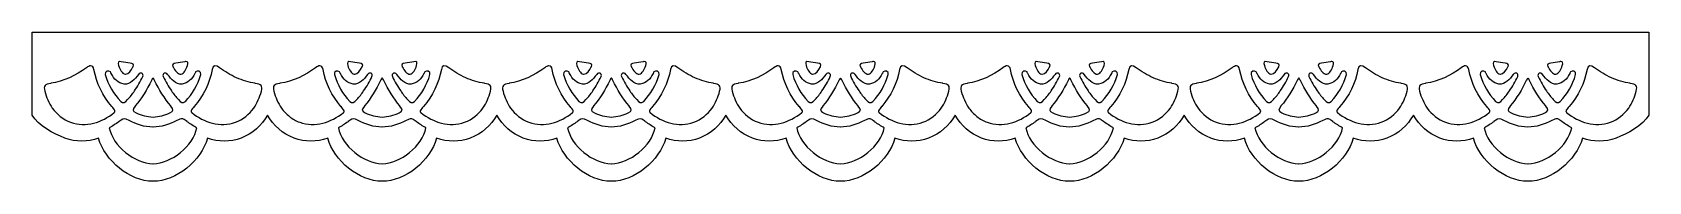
# Model space of a CAD drawing. Header units: centimetres. Extents: x -34.8 to -13.9, y -1.5 to 0.5.
import ezdxf

# ---------------------------------------------------------------- set-up
doc = ezdxf.new("R2010")
doc.units = ezdxf.units.CM
doc.header["$MEASUREMENT"] = 0
doc.layers.add('Layer 1', color=7, linetype='Continuous')

msp = doc.modelspace()

# ---------------------------------------------------------------- linework, layer by layer
at = {"layer": 'Layer 1', "color": 31}
for points, knots in [([(-34.38871, -0.91479), (-34.38863, -0.91479), (-34.38863, -0.91479), (-34.38855, -0.91487), (-34.38855, -0.91487), (-34.24729, -0.9671), (-34.09359, -0.96527), (-33.95143, -0.91749), (-33.95143, -0.91749), (-33.87348, -1.20163), (-33.54683, -1.48029), (-33.24613, -1.47462), (-33.24613, -1.47462), (-32.94535, -1.48028), (-32.61867, -1.20165), (-32.54072, -0.91749), (-32.54072, -0.91749), (-32.39864, -0.9653), (-32.24486, -0.9671), (-32.1036, -0.91487), (-32.1036, -0.91487), (-32.1036, -0.91479), (-32.1036, -0.91479), (-32.10352, -0.91479), (-32.10352, -0.91479), (-31.95644, -0.86047), (-31.83769, -0.75334), (-31.76067, -0.61766), (-31.76067, -0.61766), (-31.68368, -0.75336), (-31.56496, -0.86049), (-31.41785, -0.91479), (-31.41785, -0.91479), (-31.41777, -0.91479), (-31.41777, -0.91479), (-31.41777, -0.91487), (-31.41777, -0.91487), (-31.27651, -0.9671), (-31.12273, -0.96527), (-30.98065, -0.91749), (-30.98065, -0.91749), (-30.90268, -1.20163), (-30.57602, -1.48029), (-30.27524, -1.47462), (-30.27524, -1.47462), (-29.97454, -1.48028), (-29.64789, -1.20165), (-29.56991, -0.91749), (-29.56991, -0.91749), (-29.42778, -0.9653), (-29.27408, -0.9671), (-29.13279, -0.91487), (-29.13279, -0.91487), (-29.13271, -0.91479), (-29.13271, -0.91479), (-29.13271, -0.91479), (-29.13271, -0.91479), (-28.98555, -0.86047), (-28.8668, -0.75334), (-28.78981, -0.61766), (-28.78981, -0.61766), (-28.71279, -0.75336), (-28.59407, -0.86049), (-28.44696, -0.91479), (-28.44696, -0.91479), (-28.44696, -0.91479), (-28.44688, -0.91479), (-28.44688, -0.91487), (-28.44688, -0.91487), (-28.30562, -0.9671), (-28.15192, -0.96527), (-28.00976, -0.91749), (-28.00976, -0.91749), (-27.93181, -1.20163), (-27.60513, -1.48029), (-27.30443, -1.47462), (-27.30443, -1.47462), (-27.00365, -1.48028), (-26.677, -1.20165), (-26.59902, -0.91749), (-26.59902, -0.91749), (-26.45686, -0.9653), (-26.30316, -0.9671), (-26.1619, -0.91487), (-26.1619, -0.91487), (-26.1619, -0.91479), (-26.16182, -0.91479), (-26.16182, -0.91479), (-26.16182, -0.91479), (-26.01474, -0.86047), (-25.89599, -0.75334), (-25.81897, -0.61766), (-25.81897, -0.61766), (-25.74198, -0.75336), (-25.62323, -0.86049), (-25.47615, -0.91479), (-25.47615, -0.91479), (-25.47607, -0.91479), (-25.47607, -0.91479), (-25.47599, -0.91487), (-25.47599, -0.91487), (-25.3347, -0.9671), (-25.18103, -0.96527), (-25.03887, -0.91749), (-25.03887, -0.91749), (-24.9609, -1.20163), (-24.63427, -1.48029), (-24.33354, -1.47462), (-24.33354, -1.47462), (-24.03276, -1.48028), (-23.70611, -1.20165), (-23.62813, -0.91749), (-23.62813, -0.91749), (-23.48608, -0.9653), (-23.3323, -0.9671), (-23.19101, -0.91487), (-23.19101, -0.91487), (-23.19101, -0.91479), (-23.19101, -0.91479), (-23.19093, -0.91479), (-23.19093, -0.91479), (-23.04382, -0.86047), (-22.9251, -0.75334), (-22.84811, -0.61766), (-22.84811, -0.61766), (-22.77109, -0.75336), (-22.65237, -0.86049), (-22.50526, -0.91479), (-22.50526, -0.91479), (-22.50518, -0.91479), (-22.50518, -0.91479), (-22.50518, -0.91487), (-22.50518, -0.91487), (-22.36392, -0.9671), (-22.21022, -0.96527), (-22.06806, -0.91749), (-22.06806, -0.91749), (-21.99011, -1.20163), (-21.66343, -1.48029), (-21.36265, -1.47462), (-21.36265, -1.47462), (-21.06195, -1.48028), (-20.7353, -1.20165), (-20.65732, -0.91749), (-20.65732, -0.91749), (-20.51516, -0.9653), (-20.36146, -0.9671), (-20.2202, -0.91487), (-20.2202, -0.91487), (-20.22012, -0.91479), (-20.22012, -0.91479), (-20.22012, -0.91479), (-20.22012, -0.91479), (-20.07296, -0.86047), (-19.95421, -0.75334), (-19.87722, -0.61766), (-19.87722, -0.61766), (-19.80023, -0.75336), (-19.68148, -0.86049), (-19.5344, -0.91479), (-19.5344, -0.91479), (-19.5344, -0.91479), (-19.53432, -0.91479), (-19.53432, -0.91487), (-19.53432, -0.91487), (-19.39303, -0.9671), (-19.23936, -0.96527), (-19.0972, -0.91749), (-19.0972, -0.91749), (-19.01923, -1.20163), (-18.6926, -1.48029), (-18.39187, -1.47462), (-18.39187, -1.47462), (-18.09109, -1.48028), (-17.76444, -1.20165), (-17.68646, -0.91749), (-17.68646, -0.91749), (-17.54433, -0.9653), (-17.39063, -0.9671), (-17.24934, -0.91487), (-17.24934, -0.91487), (-17.24934, -0.91479), (-17.24926, -0.91479), (-17.24926, -0.91479), (-17.24926, -0.91479), (-17.10215, -0.86047), (-16.98343, -0.75334), (-16.90641, -0.61766), (-16.90641, -0.61766), (-16.82939, -0.75336), (-16.71067, -0.86049), (-16.56359, -0.91479), (-16.56359, -0.91479), (-16.56351, -0.91479), (-16.56351, -0.91479), (-16.56343, -0.91487), (-16.56343, -0.91487), (-16.42217, -0.9671), (-16.26847, -0.96527), (-16.12631, -0.91749), (-16.12631, -0.91749), (-16.04834, -1.20163), (-15.72168, -1.48029), (-15.42098, -1.47462), (-15.42098, -1.47462), (-15.1202, -1.48028), (-14.79355, -1.20165), (-14.71557, -0.91749), (-14.71557, -0.91749), (-14.57349, -0.9653), (-14.41974, -0.9671), (-14.27845, -0.91487), (-14.27845, -0.91487), (-14.27845, -0.91479), (-14.27845, -0.91479), (-14.27837, -0.91479), (-14.27837, -0.91479), (-14.13129, -0.86047), (-13.9329, -0.75334), (-13.85591, -0.61766), (-13.85591, -0.61766), (-13.85591, -0.61766), (-13.85591, 0.45721), (-13.85591, 0.45721), (-13.85591, 0.45721), (-13.85591, 0.45721), (-34.81102, 0.45721), (-34.81102, 0.45721), (-34.81102, 0.45721), (-34.81102, 0.45721), (-34.81102, -0.61766), (-34.81102, -0.61766), (-34.81102, -0.61766), (-34.73418, -0.75334), (-34.5358, -0.86047), (-34.38871, -0.91479)], [0, 0, 0, 0, 0.01666667, 0.01666667, 0.01666667, 0.01666667, 0.03333333, 0.03333333, 0.03333333, 0.03333333, 0.05, 0.05, 0.05, 0.05, 0.06666667, 0.06666667, 0.06666667, 0.06666667, 0.08333333, 0.08333333, 0.08333333, 0.08333333, 0.1, 0.1, 0.1, 0.1, 0.11666667, 0.11666667, 0.11666667, 0.11666667, 0.13333333, 0.13333333, 0.13333333, 0.13333333, 0.15, 0.15, 0.15, 0.15, 0.16666667, 0.16666667, 0.16666667, 0.16666667, 0.18333333, 0.18333333, 0.18333333, 0.18333333, 0.2, 0.2, 0.2, 0.2, 0.21666667, 0.21666667, 0.21666667, 0.21666667, 0.23333333, 0.23333333, 0.23333333, 0.23333333, 0.25, 0.25, 0.25, 0.25, 0.26666667, 0.26666667, 0.26666667, 0.26666667, 0.28333333, 0.28333333, 0.28333333, 0.28333333, 0.3, 0.3, 0.3, 0.3, 0.31666667, 0.31666667, 0.31666667, 0.31666667, 0.33333333, 0.33333333, 0.33333333, 0.33333333, 0.35, 0.35, 0.35, 0.35, 0.36666667, 0.36666667, 0.36666667, 0.36666667, 0.38333333, 0.38333333, 0.38333333, 0.38333333, 0.4, 0.4, 0.4, 0.4, 0.41666667, 0.41666667, 0.41666667, 0.41666667, 0.43333333, 0.43333333, 0.43333333, 0.43333333, 0.45, 0.45, 0.45, 0.45, 0.46666667, 0.46666667, 0.46666667, 0.46666667, 0.48333333, 0.48333333, 0.48333333, 0.48333333, 0.5, 0.5, 0.5, 0.5, 0.51666667, 0.51666667, 0.51666667, 0.51666667, 0.53333333, 0.53333333, 0.53333333, 0.53333333, 0.55, 0.55, 0.55, 0.55, 0.56666667, 0.56666667, 0.56666667, 0.56666667, 0.58333333, 0.58333333, 0.58333333, 0.58333333, 0.6, 0.6, 0.6, 0.6, 0.61666667, 0.61666667, 0.61666667, 0.61666667, 0.63333333, 0.63333333, 0.63333333, 0.63333333, 0.65, 0.65, 0.65, 0.65, 0.66666667, 0.66666667, 0.66666667, 0.66666667, 0.68333333, 0.68333333, 0.68333333, 0.68333333, 0.7, 0.7, 0.7, 0.7, 0.71666667, 0.71666667, 0.71666667, 0.71666667, 0.73333333, 0.73333333, 0.73333333, 0.73333333, 0.75, 0.75, 0.75, 0.75, 0.76666667, 0.76666667, 0.76666667, 0.76666667, 0.78333333, 0.78333333, 0.78333333, 0.78333333, 0.8, 0.8, 0.8, 0.8, 0.81666667, 0.81666667, 0.81666667, 0.81666667, 0.83333333, 0.83333333, 0.83333333, 0.83333333, 0.85, 0.85, 0.85, 0.85, 0.86666667, 0.86666667, 0.86666667, 0.86666667, 0.88333333, 0.88333333, 0.88333333, 0.88333333, 0.9, 0.9, 0.9, 0.9, 0.91666667, 0.91666667, 0.91666667, 0.91666667, 0.93333333, 0.93333333, 0.93333333, 0.93333333, 0.95, 0.95, 0.95, 0.95, 0.96666667, 0.96666667, 0.96666667, 0.96666667, 1, 1, 1, 1]), ([(-34.57228, -0.20467), (-34.5722, -0.20459), (-34.57212, -0.20451), (-34.57204, -0.20451), (-34.57204, -0.20451), (-34.4048, -0.17773), (-34.24369, -0.10577), (-34.11, -0.0016), (-34.11, -0.0016), (-34.08952, 0.01345), (-34.0705, 0.0219), (-34.05473, 0.0219), (-34.05473, 0.0219), (-34.03393, 0.0219), (-34.01883, 0.00724), (-34.01338, -0.02633), (-34.01338, -0.02633), (-34.01338, -0.02633), (-34.0133, -0.02617), (-34.0133, -0.02617), (-34.0133, -0.02617), (-33.97946, -0.20233), (-33.89895, -0.37148), (-33.78028, -0.50581), (-33.78028, -0.50581), (-33.78028, -0.50581), (-33.78036, -0.50589), (-33.78036, -0.50589), (-33.78036, -0.50589), (-33.78004, -0.50623), (-33.7798, -0.50645), (-33.77957, -0.50668), (-33.77957, -0.50668), (-33.7728, -0.51433), (-33.76586, -0.52173), (-33.75888, -0.52917), (-33.75888, -0.52917), (-33.73697, -0.55457), (-33.73306, -0.56849), (-33.74806, -0.58434), (-33.74806, -0.58434), (-33.90901, -0.70983), (-34.11509, -0.78333), (-34.31522, -0.70967), (-34.31522, -0.70967), (-34.31522, -0.70967), (-34.31529, -0.70968), (-34.31529, -0.70968), (-34.31529, -0.70968), (-34.41181, -0.67401), (-34.49351, -0.60879), (-34.5522, -0.52455), (-34.5522, -0.52455), (-34.59776, -0.45922), (-34.62954, -0.38496), (-34.65055, -0.30801), (-34.65055, -0.30801), (-34.66782, -0.23166), (-34.64721, -0.21756), (-34.57228, -0.20467)], [0, 0, 0, 0, 0.0625, 0.0625, 0.0625, 0.0625, 0.125, 0.125, 0.125, 0.125, 0.1875, 0.1875, 0.1875, 0.1875, 0.25, 0.25, 0.25, 0.25, 0.3125, 0.3125, 0.3125, 0.3125, 0.375, 0.375, 0.375, 0.375, 0.4375, 0.4375, 0.4375, 0.4375, 0.5, 0.5, 0.5, 0.5, 0.5625, 0.5625, 0.5625, 0.5625, 0.625, 0.625, 0.625, 0.625, 0.6875, 0.6875, 0.6875, 0.6875, 0.75, 0.75, 0.75, 0.75, 0.8125, 0.8125, 0.8125, 0.8125, 0.875, 0.875, 0.875, 0.875, 1, 1, 1, 1]), ([(-33.50334, 0.01425), (-33.50382, 0.01314), (-33.5044, 0.01211), (-33.50493, 0.01107), (-33.50493, 0.01107), (-33.50549, 0.00996), (-33.50604, 0.00893), (-33.50668, 0.00782), (-33.50668, 0.00782), (-33.52906, -0.03462), (-33.56227, -0.08534), (-33.60264, -0.08534), (-33.60264, -0.08534), (-33.60431, -0.08534), (-33.60597, -0.08526), (-33.60772, -0.0851), (-33.60772, -0.0851), (-33.6481, -0.08031), (-33.67492, -0.02451), (-33.69175, 0.0252), (-33.69175, 0.0252), (-33.70495, 0.06915), (-33.69453, 0.08309), (-33.65743, 0.07608), (-33.65743, 0.07608), (-33.65743, 0.07608), (-33.65743, 0.07608), (-33.65735, 0.07608), (-33.65735, 0.07608), (-33.6193, 0.06851), (-33.58083, 0.06192), (-33.54212, 0.05642), (-33.54212, 0.05642), (-33.50821, 0.05176), (-33.49006, 0.04227), (-33.50334, 0.01425)], [0, 0, 0, 0, 0.1, 0.1, 0.1, 0.1, 0.2, 0.2, 0.2, 0.2, 0.3, 0.3, 0.3, 0.3, 0.4, 0.4, 0.4, 0.4, 0.5, 0.5, 0.5, 0.5, 0.6, 0.6, 0.6, 0.6, 0.7, 0.7, 0.7, 0.7, 0.8, 0.8, 0.8, 0.8, 1, 1, 1, 1]), ([(-32.95004, 0.05637), (-32.91144, 0.06187), (-32.87294, 0.06846), (-32.83481, 0.07603), (-32.83481, 0.07603), (-32.82883, 0.07714), (-32.82349, 0.07778), (-32.81888, 0.07778), (-32.81888, 0.07778), (-32.79491, 0.07778), (-32.78933, 0.06201), (-32.80049, 0.02515), (-32.80049, 0.02515), (-32.80049, 0.02515), (-32.80042, 0.02515), (-32.80042, 0.02515), (-32.80042, 0.02515), (-32.8173, -0.02457), (-32.84413, -0.08037), (-32.8845, -0.08515), (-32.8845, -0.08515), (-32.92718, -0.0897), (-32.96223, -0.03641), (-32.98554, 0.0078), (-32.98554, 0.0078), (-32.98618, 0.00891), (-32.98665, 0.00994), (-32.98729, 0.01105), (-32.98729, 0.01105), (-32.98777, 0.01208), (-32.98832, 0.01311), (-32.98888, 0.01423), (-32.98888, 0.01423), (-33.00211, 0.04227), (-32.98407, 0.05176), (-32.95004, 0.05637)], [0, 0, 0, 0, 0.1, 0.1, 0.1, 0.1, 0.2, 0.2, 0.2, 0.2, 0.3, 0.3, 0.3, 0.3, 0.4, 0.4, 0.4, 0.4, 0.5, 0.5, 0.5, 0.5, 0.6, 0.6, 0.6, 0.6, 0.7, 0.7, 0.7, 0.7, 0.8, 0.8, 0.8, 0.8, 1, 1, 1, 1]), ([(-32.38227, -0.0016), (-32.31546, -0.0537), (-32.2417, -0.09772), (-32.16383, -0.13204), (-32.16383, -0.13204), (-32.08594, -0.16646), (-32.00384, -0.19112), (-31.92023, -0.20451), (-31.92023, -0.20451), (-31.92015, -0.20451), (-31.92007, -0.20459), (-31.91999, -0.20467), (-31.91999, -0.20467), (-31.84503, -0.21756), (-31.82434, -0.23168), (-31.84165, -0.30804), (-31.84165, -0.30804), (-31.86274, -0.38495), (-31.89451, -0.45925), (-31.94, -0.52458), (-31.94, -0.52458), (-31.99876, -0.60885), (-32.08041, -0.67404), (-32.17699, -0.70971), (-32.17699, -0.70971), (-32.17699, -0.70971), (-32.17699, -0.70971), (-32.17707, -0.70971), (-32.17707, -0.70971), (-32.37712, -0.78337), (-32.58331, -0.70987), (-32.74423, -0.58438), (-32.74423, -0.58438), (-32.75921, -0.56853), (-32.75529, -0.55461), (-32.73341, -0.52921), (-32.73341, -0.52921), (-32.7264, -0.5218), (-32.71947, -0.51437), (-32.71269, -0.50672), (-32.71269, -0.50672), (-32.71245, -0.50648), (-32.71221, -0.50624), (-32.7119, -0.50593), (-32.7119, -0.50593), (-32.7119, -0.50593), (-32.7119, -0.50585), (-32.7119, -0.50585), (-32.7119, -0.50585), (-32.59334, -0.37152), (-32.51275, -0.20237), (-32.47896, -0.02621), (-32.47896, -0.02621), (-32.47896, -0.02621), (-32.47888, -0.02637), (-32.47888, -0.02637), (-32.47888, -0.02637), (-32.4693, 0.03282), (-32.42971, 0.03327), (-32.38227, -0.0016)], [0, 0, 0, 0, 0.0625, 0.0625, 0.0625, 0.0625, 0.125, 0.125, 0.125, 0.125, 0.1875, 0.1875, 0.1875, 0.1875, 0.25, 0.25, 0.25, 0.25, 0.3125, 0.3125, 0.3125, 0.3125, 0.375, 0.375, 0.375, 0.375, 0.4375, 0.4375, 0.4375, 0.4375, 0.5, 0.5, 0.5, 0.5, 0.5625, 0.5625, 0.5625, 0.5625, 0.625, 0.625, 0.625, 0.625, 0.6875, 0.6875, 0.6875, 0.6875, 0.75, 0.75, 0.75, 0.75, 0.8125, 0.8125, 0.8125, 0.8125, 0.875, 0.875, 0.875, 0.875, 1, 1, 1, 1]), ([(-31.08388, 0.02189), (-31.06308, 0.02189), (-31.04798, 0.00723), (-31.04255, -0.02634), (-31.04255, -0.02634), (-31.04255, -0.02634), (-31.04247, -0.02618), (-31.04247, -0.02618), (-31.04247, -0.02618), (-31.00871, -0.20234), (-30.9282, -0.37149), (-30.80953, -0.50582), (-30.80953, -0.50582), (-30.80953, -0.50582), (-30.80953, -0.5059), (-30.80953, -0.5059), (-30.80953, -0.5059), (-30.80921, -0.50624), (-30.80897, -0.50646), (-30.80874, -0.50669), (-30.80874, -0.50669), (-30.80197, -0.51434), (-30.79503, -0.52174), (-30.78802, -0.52918), (-30.78802, -0.52918), (-30.76614, -0.55458), (-30.76222, -0.5685), (-30.7772, -0.58435), (-30.7772, -0.58435), (-30.93815, -0.70984), (-31.14431, -0.78334), (-31.34444, -0.70968), (-31.34444, -0.70968), (-31.39278, -0.69185), (-31.43728, -0.66661), (-31.4771, -0.63531), (-31.4771, -0.63531), (-31.51692, -0.60398), (-31.55206, -0.56665), (-31.58143, -0.52453), (-31.58143, -0.52453), (-31.62689, -0.4592), (-31.65866, -0.38494), (-31.67978, -0.30799), (-31.67978, -0.30799), (-31.69706, -0.2316), (-31.67637, -0.2175), (-31.60141, -0.20462), (-31.60141, -0.20462), (-31.60133, -0.20454), (-31.60125, -0.20446), (-31.60117, -0.20446), (-31.60117, -0.20446), (-31.43395, -0.17768), (-31.27285, -0.10572), (-31.13921, -0.00155), (-31.13921, -0.00155), (-31.1187, 0.01345), (-31.09965, 0.02189), (-31.08388, 0.02189)], [0, 0, 0, 0, 0.0625, 0.0625, 0.0625, 0.0625, 0.125, 0.125, 0.125, 0.125, 0.1875, 0.1875, 0.1875, 0.1875, 0.25, 0.25, 0.25, 0.25, 0.3125, 0.3125, 0.3125, 0.3125, 0.375, 0.375, 0.375, 0.375, 0.4375, 0.4375, 0.4375, 0.4375, 0.5, 0.5, 0.5, 0.5, 0.5625, 0.5625, 0.5625, 0.5625, 0.625, 0.625, 0.625, 0.625, 0.6875, 0.6875, 0.6875, 0.6875, 0.75, 0.75, 0.75, 0.75, 0.8125, 0.8125, 0.8125, 0.8125, 0.875, 0.875, 0.875, 0.875, 1, 1, 1, 1]), ([(-30.68661, 0.07605), (-30.64846, 0.06848), (-30.60999, 0.06189), (-30.57138, 0.05639), (-30.57138, 0.05639), (-30.53738, 0.05176), (-30.51928, 0.04229), (-30.53251, 0.01424), (-30.53251, 0.01424), (-30.53307, 0.01313), (-30.53362, 0.0121), (-30.53418, 0.01106), (-30.53418, 0.01106), (-30.53474, 0.00995), (-30.53521, 0.00892), (-30.53585, 0.00781), (-30.53585, 0.00781), (-30.55823, -0.03463), (-30.59144, -0.08535), (-30.63181, -0.08535), (-30.63181, -0.08535), (-30.63348, -0.08535), (-30.63514, -0.08527), (-30.63689, -0.08511), (-30.63689, -0.08511), (-30.67734, -0.08032), (-30.70412, -0.02452), (-30.72097, 0.02519), (-30.72097, 0.02519), (-30.72097, 0.02519), (-30.7209, 0.0252), (-30.7209, 0.0252), (-30.7209, 0.0252), (-30.73421, 0.06912), (-30.72379, 0.08304), (-30.68661, 0.07605)], [0, 0, 0, 0, 0.1, 0.1, 0.1, 0.1, 0.2, 0.2, 0.2, 0.2, 0.3, 0.3, 0.3, 0.3, 0.4, 0.4, 0.4, 0.4, 0.5, 0.5, 0.5, 0.5, 0.6, 0.6, 0.6, 0.6, 0.7, 0.7, 0.7, 0.7, 0.8, 0.8, 0.8, 0.8, 1, 1, 1, 1]), ([(-29.97927, 0.05637), (-29.94056, 0.06187), (-29.90209, 0.06846), (-29.86404, 0.07603), (-29.86404, 0.07603), (-29.86396, 0.07603), (-29.86396, 0.07603), (-29.86396, 0.07603), (-29.86396, 0.07603), (-29.82687, 0.08304), (-29.81641, 0.0691), (-29.82964, 0.02515), (-29.82964, 0.02515), (-29.84644, -0.02457), (-29.87327, -0.08037), (-29.91365, -0.08515), (-29.91365, -0.08515), (-29.95633, -0.0897), (-29.99138, -0.03641), (-30.01469, 0.0078), (-30.01469, 0.0078), (-30.01533, 0.00891), (-30.01588, 0.00994), (-30.01644, 0.01105), (-30.01644, 0.01105), (-30.017, 0.01208), (-30.01755, 0.01311), (-30.01811, 0.01423), (-30.01811, 0.01423), (-30.03137, 0.04227), (-30.01319, 0.05176), (-29.97927, 0.05637)], [0, 0, 0, 0, 0.11111111, 0.11111111, 0.11111111, 0.11111111, 0.22222222, 0.22222222, 0.22222222, 0.22222222, 0.33333333, 0.33333333, 0.33333333, 0.33333333, 0.44444444, 0.44444444, 0.44444444, 0.44444444, 0.55555556, 0.55555556, 0.55555556, 0.55555556, 0.66666667, 0.66666667, 0.66666667, 0.66666667, 0.77777778, 0.77777778, 0.77777778, 0.77777778, 1, 1, 1, 1]), ([(-29.508, -0.02637), (-29.49845, 0.03279), (-29.45895, 0.03327), (-29.4114, -0.0016), (-29.4114, -0.0016), (-29.34459, -0.0537), (-29.27083, -0.09772), (-29.19296, -0.13204), (-29.19296, -0.13204), (-29.11509, -0.16646), (-29.03297, -0.19112), (-28.94936, -0.20451), (-28.94936, -0.20451), (-28.94928, -0.20451), (-28.9492, -0.20459), (-28.94912, -0.20467), (-28.94912, -0.20467), (-28.87419, -0.21756), (-28.85355, -0.23168), (-28.87083, -0.30804), (-28.87083, -0.30804), (-28.89186, -0.38495), (-28.92364, -0.45925), (-28.96918, -0.52458), (-28.96918, -0.52458), (-29.02786, -0.60885), (-29.10957, -0.67404), (-29.20609, -0.70971), (-29.20609, -0.70971), (-29.20609, -0.70971), (-29.20616, -0.70971), (-29.20616, -0.70971), (-29.20616, -0.70971), (-29.40626, -0.78337), (-29.61237, -0.70987), (-29.77337, -0.58438), (-29.77337, -0.58438), (-29.78827, -0.56853), (-29.78443, -0.55461), (-29.76255, -0.52921), (-29.76255, -0.52921), (-29.75554, -0.5218), (-29.74853, -0.51437), (-29.74175, -0.50672), (-29.74175, -0.50672), (-29.74151, -0.50648), (-29.74127, -0.50624), (-29.74104, -0.50593), (-29.74104, -0.50593), (-29.74104, -0.50593), (-29.74104, -0.50585), (-29.74104, -0.50585), (-29.74104, -0.50585), (-29.62237, -0.37152), (-29.54186, -0.20237), (-29.5081, -0.02621), (-29.5081, -0.02621), (-29.5081, -0.02621), (-29.508, -0.02637), (-29.508, -0.02637)], [0, 0, 0, 0, 0.0625, 0.0625, 0.0625, 0.0625, 0.125, 0.125, 0.125, 0.125, 0.1875, 0.1875, 0.1875, 0.1875, 0.25, 0.25, 0.25, 0.25, 0.3125, 0.3125, 0.3125, 0.3125, 0.375, 0.375, 0.375, 0.375, 0.4375, 0.4375, 0.4375, 0.4375, 0.5, 0.5, 0.5, 0.5, 0.5625, 0.5625, 0.5625, 0.5625, 0.625, 0.625, 0.625, 0.625, 0.6875, 0.6875, 0.6875, 0.6875, 0.75, 0.75, 0.75, 0.75, 0.8125, 0.8125, 0.8125, 0.8125, 0.875, 0.875, 0.875, 0.875, 1, 1, 1, 1]), ([(-28.37362, -0.70971), (-28.37362, -0.70971), (-28.37362, -0.70971), (-28.3737, -0.70971), (-28.3737, -0.70971), (-28.47022, -0.67404), (-28.55192, -0.60882), (-28.61061, -0.52458), (-28.61061, -0.52458), (-28.65617, -0.45925), (-28.68795, -0.38499), (-28.70896, -0.30804), (-28.70896, -0.30804), (-28.72624, -0.23165), (-28.70555, -0.21755), (-28.63059, -0.20467), (-28.63059, -0.20467), (-28.63059, -0.20459), (-28.63051, -0.20451), (-28.63043, -0.20451), (-28.63043, -0.20451), (-28.46311, -0.17773), (-28.30208, -0.10577), (-28.16839, -0.0016), (-28.16839, -0.0016), (-28.14786, 0.01345), (-28.12881, 0.0219), (-28.11304, 0.0219), (-28.11304, 0.0219), (-28.09232, 0.0219), (-28.07722, 0.00724), (-28.07179, -0.02633), (-28.07179, -0.02633), (-28.07179, -0.02633), (-28.07163, -0.02617), (-28.07163, -0.02617), (-28.07163, -0.02617), (-28.03787, -0.20233), (-27.95736, -0.37148), (-27.83869, -0.50581), (-27.83869, -0.50581), (-27.83869, -0.50581), (-27.83869, -0.50589), (-27.83869, -0.50589), (-27.83869, -0.50589), (-27.83845, -0.50623), (-27.83819, -0.50645), (-27.8379, -0.50668), (-27.8379, -0.50668), (-27.83121, -0.51433), (-27.82419, -0.52173), (-27.81721, -0.52917), (-27.81721, -0.52917), (-27.7953, -0.55457), (-27.79147, -0.56849), (-27.80636, -0.58434), (-27.80636, -0.58434), (-27.96741, -0.70987), (-28.17349, -0.78337), (-28.37362, -0.70971)], [0, 0, 0, 0, 0.0625, 0.0625, 0.0625, 0.0625, 0.125, 0.125, 0.125, 0.125, 0.1875, 0.1875, 0.1875, 0.1875, 0.25, 0.25, 0.25, 0.25, 0.3125, 0.3125, 0.3125, 0.3125, 0.375, 0.375, 0.375, 0.375, 0.4375, 0.4375, 0.4375, 0.4375, 0.5, 0.5, 0.5, 0.5, 0.5625, 0.5625, 0.5625, 0.5625, 0.625, 0.625, 0.625, 0.625, 0.6875, 0.6875, 0.6875, 0.6875, 0.75, 0.75, 0.75, 0.75, 0.8125, 0.8125, 0.8125, 0.8125, 0.875, 0.875, 0.875, 0.875, 1, 1, 1, 1]), ([(-27.71582, 0.07605), (-27.71574, 0.07605), (-27.71574, 0.07605), (-27.71574, 0.07605), (-27.71574, 0.07605), (-27.67761, 0.06848), (-27.63922, 0.06189), (-27.60051, 0.05639), (-27.60051, 0.05639), (-27.56659, 0.05176), (-27.54844, 0.04229), (-27.56164, 0.01424), (-27.56164, 0.01424), (-27.5622, 0.01313), (-27.56275, 0.0121), (-27.56331, 0.01106), (-27.56331, 0.01106), (-27.56387, 0.00995), (-27.56434, 0.00892), (-27.56506, 0.00781), (-27.56506, 0.00781), (-27.58744, -0.03463), (-27.62065, -0.08535), (-27.66095, -0.08535), (-27.66095, -0.08535), (-27.66262, -0.08535), (-27.66428, -0.08527), (-27.66603, -0.08511), (-27.66603, -0.08511), (-27.70648, -0.08032), (-27.73323, -0.02452), (-27.75011, 0.02519), (-27.75011, 0.02519), (-27.76336, 0.06912), (-27.75294, 0.08304), (-27.71582, 0.07605)], [0, 0, 0, 0, 0.1, 0.1, 0.1, 0.1, 0.2, 0.2, 0.2, 0.2, 0.3, 0.3, 0.3, 0.3, 0.4, 0.4, 0.4, 0.4, 0.5, 0.5, 0.5, 0.5, 0.6, 0.6, 0.6, 0.6, 0.7, 0.7, 0.7, 0.7, 0.8, 0.8, 0.8, 0.8, 1, 1, 1, 1]), ([(-26.85881, 0.02517), (-26.87569, -0.02455), (-26.90244, -0.08035), (-26.94289, -0.08513), (-26.94289, -0.08513), (-26.98557, -0.08968), (-27.02055, -0.03639), (-27.04386, 0.00782), (-27.04386, 0.00782), (-27.04457, 0.00893), (-27.04505, 0.00996), (-27.04561, 0.01107), (-27.04561, 0.01107), (-27.04617, 0.0121), (-27.04672, 0.01313), (-27.04728, 0.01425), (-27.04728, 0.01425), (-27.06051, 0.0423), (-27.04241, 0.05177), (-27.00841, 0.0564), (-27.00841, 0.0564), (-26.9697, 0.0619), (-26.93131, 0.06849), (-26.89318, 0.07606), (-26.89318, 0.07606), (-26.8872, 0.07717), (-26.88186, 0.07781), (-26.87723, 0.07781), (-26.87723, 0.07781), (-26.85322, 0.0778), (-26.84775, 0.06203), (-26.85881, 0.02517)], [0, 0, 0, 0, 0.11111111, 0.11111111, 0.11111111, 0.11111111, 0.22222222, 0.22222222, 0.22222222, 0.22222222, 0.33333333, 0.33333333, 0.33333333, 0.33333333, 0.44444444, 0.44444444, 0.44444444, 0.44444444, 0.55555556, 0.55555556, 0.55555556, 0.55555556, 0.66666667, 0.66666667, 0.66666667, 0.66666667, 0.77777778, 0.77777778, 0.77777778, 0.77777778, 1, 1, 1, 1]), ([(-25.97835, -0.20467), (-25.90342, -0.21756), (-25.88273, -0.23168), (-25.90001, -0.30804), (-25.90001, -0.30804), (-25.92102, -0.38495), (-25.95279, -0.45925), (-25.99836, -0.52458), (-25.99836, -0.52458), (-26.05712, -0.60885), (-26.13875, -0.67404), (-26.23527, -0.70971), (-26.23527, -0.70971), (-26.23535, -0.70971), (-26.23535, -0.70971), (-26.23535, -0.70971), (-26.23535, -0.70971), (-26.43545, -0.78337), (-26.64164, -0.70987), (-26.80259, -0.58438), (-26.80259, -0.58438), (-26.81757, -0.56853), (-26.81365, -0.55461), (-26.79174, -0.52921), (-26.79174, -0.52921), (-26.78473, -0.5218), (-26.77774, -0.51437), (-26.77105, -0.50672), (-26.77105, -0.50672), (-26.77073, -0.50648), (-26.77049, -0.50624), (-26.77026, -0.50593), (-26.77026, -0.50593), (-26.77026, -0.50593), (-26.77026, -0.50585), (-26.77026, -0.50585), (-26.77026, -0.50585), (-26.65162, -0.37152), (-26.57111, -0.20237), (-26.53732, -0.02621), (-26.53732, -0.02621), (-26.53732, -0.02621), (-26.53716, -0.02637), (-26.53716, -0.02637), (-26.53716, -0.02637), (-26.52761, 0.03279), (-26.48811, 0.03327), (-26.44056, -0.0016), (-26.44056, -0.0016), (-26.37375, -0.0537), (-26.30001, -0.09772), (-26.22212, -0.13204), (-26.22212, -0.13204), (-26.14423, -0.16646), (-26.06223, -0.19112), (-25.97852, -0.20451), (-25.97852, -0.20451), (-25.97843, -0.20451), (-25.97835, -0.20459), (-25.97835, -0.20467)], [0, 0, 0, 0, 0.0625, 0.0625, 0.0625, 0.0625, 0.125, 0.125, 0.125, 0.125, 0.1875, 0.1875, 0.1875, 0.1875, 0.25, 0.25, 0.25, 0.25, 0.3125, 0.3125, 0.3125, 0.3125, 0.375, 0.375, 0.375, 0.375, 0.4375, 0.4375, 0.4375, 0.4375, 0.5, 0.5, 0.5, 0.5, 0.5625, 0.5625, 0.5625, 0.5625, 0.625, 0.625, 0.625, 0.625, 0.6875, 0.6875, 0.6875, 0.6875, 0.75, 0.75, 0.75, 0.75, 0.8125, 0.8125, 0.8125, 0.8125, 0.875, 0.875, 0.875, 0.875, 1, 1, 1, 1]), ([(-25.40278, -0.70971), (-25.40278, -0.70971), (-25.40286, -0.70971), (-25.40286, -0.70971), (-25.40286, -0.70971), (-25.49938, -0.67404), (-25.58108, -0.60882), (-25.63977, -0.52458), (-25.63977, -0.52458), (-25.6853, -0.45925), (-25.71708, -0.38499), (-25.73812, -0.30804), (-25.73812, -0.30804), (-25.7554, -0.23165), (-25.73479, -0.21755), (-25.65983, -0.20467), (-25.65983, -0.20467), (-25.65975, -0.20459), (-25.65967, -0.20451), (-25.65959, -0.20451), (-25.65959, -0.20451), (-25.49235, -0.17773), (-25.33124, -0.10577), (-25.19755, -0.0016), (-25.19755, -0.0016), (-25.1771, 0.01345), (-25.15805, 0.0219), (-25.14228, 0.0219), (-25.14228, 0.0219), (-25.12148, 0.0219), (-25.10638, 0.00724), (-25.10093, -0.02633), (-25.10093, -0.02633), (-25.10093, -0.02633), (-25.10085, -0.02617), (-25.10085, -0.02617), (-25.10085, -0.02617), (-25.06701, -0.20233), (-24.9865, -0.37148), (-24.86783, -0.50581), (-24.86783, -0.50581), (-24.86783, -0.50581), (-24.86791, -0.50589), (-24.86791, -0.50589), (-24.86791, -0.50589), (-24.86759, -0.50623), (-24.86735, -0.50645), (-24.86712, -0.50668), (-24.86712, -0.50668), (-24.86035, -0.51433), (-24.85341, -0.52173), (-24.8464, -0.52917), (-24.8464, -0.52917), (-24.82449, -0.55457), (-24.8206, -0.56849), (-24.83558, -0.58434), (-24.83558, -0.58434), (-24.99656, -0.70987), (-25.20265, -0.78337), (-25.40278, -0.70971)], [0, 0, 0, 0, 0.0625, 0.0625, 0.0625, 0.0625, 0.125, 0.125, 0.125, 0.125, 0.1875, 0.1875, 0.1875, 0.1875, 0.25, 0.25, 0.25, 0.25, 0.3125, 0.3125, 0.3125, 0.3125, 0.375, 0.375, 0.375, 0.375, 0.4375, 0.4375, 0.4375, 0.4375, 0.5, 0.5, 0.5, 0.5, 0.5625, 0.5625, 0.5625, 0.5625, 0.625, 0.625, 0.625, 0.625, 0.6875, 0.6875, 0.6875, 0.6875, 0.75, 0.75, 0.75, 0.75, 0.8125, 0.8125, 0.8125, 0.8125, 0.875, 0.875, 0.875, 0.875, 1, 1, 1, 1]), ([(-24.5909, 0.01425), (-24.59138, 0.01314), (-24.59193, 0.01211), (-24.59249, 0.01107), (-24.59249, 0.01107), (-24.59305, 0.00996), (-24.5936, 0.00893), (-24.59424, 0.00782), (-24.59424, 0.00782), (-24.61662, -0.03462), (-24.64983, -0.08534), (-24.69018, -0.08534), (-24.69018, -0.08534), (-24.69185, -0.08534), (-24.69354, -0.08526), (-24.69529, -0.0851), (-24.69529, -0.0851), (-24.73567, -0.08031), (-24.76252, -0.02451), (-24.7793, 0.0252), (-24.7793, 0.0252), (-24.79253, 0.06915), (-24.78208, 0.08309), (-24.74498, 0.07608), (-24.74498, 0.07608), (-24.74498, 0.07608), (-24.74498, 0.07608), (-24.7449, 0.07608), (-24.7449, 0.07608), (-24.70685, 0.06851), (-24.66838, 0.06192), (-24.62967, 0.05642), (-24.62967, 0.05642), (-24.59577, 0.05176), (-24.57759, 0.04227), (-24.5909, 0.01425)], [0, 0, 0, 0, 0.1, 0.1, 0.1, 0.1, 0.2, 0.2, 0.2, 0.2, 0.3, 0.3, 0.3, 0.3, 0.4, 0.4, 0.4, 0.4, 0.5, 0.5, 0.5, 0.5, 0.6, 0.6, 0.6, 0.6, 0.7, 0.7, 0.7, 0.7, 0.8, 0.8, 0.8, 0.8, 1, 1, 1, 1]), ([(-23.88798, 0.02517), (-23.90486, -0.02455), (-23.93169, -0.08035), (-23.97206, -0.08513), (-23.97206, -0.08513), (-24.01474, -0.08968), (-24.04979, -0.03639), (-24.0731, 0.00782), (-24.0731, 0.00782), (-24.07374, 0.00893), (-24.07421, 0.00996), (-24.07485, 0.01107), (-24.07485, 0.01107), (-24.07535, 0.0121), (-24.07591, 0.01313), (-24.07646, 0.01425), (-24.07646, 0.01425), (-24.08974, 0.0423), (-24.07159, 0.05177), (-24.03759, 0.0564), (-24.03759, 0.0564), (-23.99896, 0.0619), (-23.96049, 0.06849), (-23.92236, 0.07606), (-23.92236, 0.07606), (-23.91638, 0.07717), (-23.91106, 0.07781), (-23.90643, 0.07781), (-23.90643, 0.07781), (-23.88246, 0.07781), (-23.87688, 0.06204), (-23.88804, 0.02518), (-23.88804, 0.02518), (-23.88804, 0.02518), (-23.88798, 0.02517), (-23.88798, 0.02517)], [0, 0, 0, 0, 0.1, 0.1, 0.1, 0.1, 0.2, 0.2, 0.2, 0.2, 0.3, 0.3, 0.3, 0.3, 0.4, 0.4, 0.4, 0.4, 0.5, 0.5, 0.5, 0.5, 0.6, 0.6, 0.6, 0.6, 0.7, 0.7, 0.7, 0.7, 0.8, 0.8, 0.8, 0.8, 1, 1, 1, 1]), ([(-23.00777, -0.20451), (-23.00769, -0.20451), (-23.00761, -0.20459), (-23.00753, -0.20467), (-23.00753, -0.20467), (-22.93257, -0.21756), (-22.91188, -0.23168), (-22.92916, -0.30804), (-22.92916, -0.30804), (-22.95027, -0.38495), (-22.98205, -0.45925), (-23.02751, -0.52458), (-23.02751, -0.52458), (-23.0863, -0.60885), (-23.16792, -0.67404), (-23.26452, -0.70971), (-23.26452, -0.70971), (-23.26452, -0.70971), (-23.26452, -0.70971), (-23.2646, -0.70971), (-23.2646, -0.70971), (-23.46465, -0.78337), (-23.67081, -0.70987), (-23.83176, -0.58438), (-23.83176, -0.58438), (-23.84671, -0.56853), (-23.84282, -0.55461), (-23.82094, -0.52921), (-23.82094, -0.52921), (-23.81393, -0.5218), (-23.807, -0.51437), (-23.80022, -0.50672), (-23.80022, -0.50672), (-23.79998, -0.50648), (-23.79974, -0.50624), (-23.79943, -0.50593), (-23.79943, -0.50593), (-23.79943, -0.50593), (-23.79943, -0.50585), (-23.79943, -0.50585), (-23.79943, -0.50585), (-23.68084, -0.37152), (-23.60028, -0.20237), (-23.56649, -0.02621), (-23.56649, -0.02621), (-23.56649, -0.02621), (-23.56641, -0.02637), (-23.56641, -0.02637), (-23.56641, -0.02637), (-23.55686, 0.03279), (-23.51728, 0.03327), (-23.46981, -0.0016), (-23.46981, -0.0016), (-23.40292, -0.0537), (-23.32924, -0.09772), (-23.25137, -0.13204), (-23.25137, -0.13204), (-23.1735, -0.16644), (-23.09138, -0.19112), (-23.00777, -0.20451)], [0, 0, 0, 0, 0.0625, 0.0625, 0.0625, 0.0625, 0.125, 0.125, 0.125, 0.125, 0.1875, 0.1875, 0.1875, 0.1875, 0.25, 0.25, 0.25, 0.25, 0.3125, 0.3125, 0.3125, 0.3125, 0.375, 0.375, 0.375, 0.375, 0.4375, 0.4375, 0.4375, 0.4375, 0.5, 0.5, 0.5, 0.5, 0.5625, 0.5625, 0.5625, 0.5625, 0.625, 0.625, 0.625, 0.625, 0.6875, 0.6875, 0.6875, 0.6875, 0.75, 0.75, 0.75, 0.75, 0.8125, 0.8125, 0.8125, 0.8125, 0.875, 0.875, 0.875, 0.875, 1, 1, 1, 1]), ([(-22.68876, -0.20451), (-22.52152, -0.17773), (-22.36041, -0.10577), (-22.2268, -0.0016), (-22.2268, -0.0016), (-22.20624, 0.01345), (-22.18722, 0.0219), (-22.17145, 0.0219), (-22.17145, 0.0219), (-22.15068, 0.0219), (-22.13555, 0.00724), (-22.13012, -0.02633), (-22.13012, -0.02633), (-22.13012, -0.02633), (-22.13004, -0.02617), (-22.13004, -0.02617), (-22.13004, -0.02617), (-22.09628, -0.20233), (-22.01577, -0.37148), (-21.8971, -0.50581), (-21.8971, -0.50581), (-21.8971, -0.50581), (-21.8971, -0.50589), (-21.8971, -0.50589), (-21.8971, -0.50589), (-21.89678, -0.50623), (-21.89654, -0.50645), (-21.89631, -0.50668), (-21.89631, -0.50668), (-21.88954, -0.51433), (-21.8826, -0.52173), (-21.87559, -0.52917), (-21.87559, -0.52917), (-21.85368, -0.55457), (-21.84979, -0.56849), (-21.86477, -0.58434), (-21.86477, -0.58434), (-22.02572, -0.70983), (-22.23188, -0.78333), (-22.43201, -0.70967), (-22.43201, -0.70967), (-22.48027, -0.69184), (-22.52485, -0.6666), (-22.56467, -0.6353), (-22.56467, -0.6353), (-22.60449, -0.60397), (-22.63963, -0.56664), (-22.669, -0.52452), (-22.669, -0.52452), (-22.71448, -0.45919), (-22.74623, -0.38493), (-22.76735, -0.30798), (-22.76735, -0.30798), (-22.78463, -0.23159), (-22.76394, -0.21749), (-22.68901, -0.20461), (-22.68901, -0.20461), (-22.68892, -0.20459), (-22.68884, -0.20451), (-22.68876, -0.20451)], [0, 0, 0, 0, 0.0625, 0.0625, 0.0625, 0.0625, 0.125, 0.125, 0.125, 0.125, 0.1875, 0.1875, 0.1875, 0.1875, 0.25, 0.25, 0.25, 0.25, 0.3125, 0.3125, 0.3125, 0.3125, 0.375, 0.375, 0.375, 0.375, 0.4375, 0.4375, 0.4375, 0.4375, 0.5, 0.5, 0.5, 0.5, 0.5625, 0.5625, 0.5625, 0.5625, 0.625, 0.625, 0.625, 0.625, 0.6875, 0.6875, 0.6875, 0.6875, 0.75, 0.75, 0.75, 0.75, 0.8125, 0.8125, 0.8125, 0.8125, 0.875, 0.875, 0.875, 0.875, 1, 1, 1, 1]), ([(-21.77415, 0.07605), (-21.73602, 0.06848), (-21.69753, 0.06189), (-21.65892, 0.05639), (-21.65892, 0.05639), (-21.62492, 0.05176), (-21.60685, 0.04229), (-21.62005, 0.01424), (-21.62005, 0.01424), (-21.62061, 0.01313), (-21.62116, 0.0121), (-21.62172, 0.01106), (-21.62172, 0.01106), (-21.62228, 0.00995), (-21.62275, 0.00892), (-21.62339, 0.00781), (-21.62339, 0.00781), (-21.64577, -0.03463), (-21.67898, -0.08535), (-21.71935, -0.08535), (-21.71935, -0.08535), (-21.72102, -0.08535), (-21.72268, -0.08527), (-21.72443, -0.08511), (-21.72443, -0.08511), (-21.76488, -0.08032), (-21.79163, -0.02452), (-21.80851, 0.02519), (-21.80851, 0.02519), (-21.80851, 0.02519), (-21.80844, 0.0252), (-21.80844, 0.0252), (-21.80844, 0.0252), (-21.82177, 0.06912), (-21.81135, 0.08304), (-21.77415, 0.07605)], [0, 0, 0, 0, 0.1, 0.1, 0.1, 0.1, 0.2, 0.2, 0.2, 0.2, 0.3, 0.3, 0.3, 0.3, 0.4, 0.4, 0.4, 0.4, 0.5, 0.5, 0.5, 0.5, 0.6, 0.6, 0.6, 0.6, 0.7, 0.7, 0.7, 0.7, 0.8, 0.8, 0.8, 0.8, 1, 1, 1, 1]), ([(-20.95153, 0.07605), (-20.91444, 0.08306), (-20.90401, 0.06912), (-20.91721, 0.02517), (-20.91721, 0.02517), (-20.93401, -0.02455), (-20.96084, -0.08035), (-21.00124, -0.08513), (-21.00124, -0.08513), (-21.04392, -0.08968), (-21.07897, -0.03639), (-21.10228, 0.00782), (-21.10228, 0.00782), (-21.10292, 0.00893), (-21.10347, 0.00996), (-21.10403, 0.01107), (-21.10403, 0.01107), (-21.10459, 0.0121), (-21.10514, 0.01313), (-21.1057, 0.01425), (-21.1057, 0.01425), (-21.11893, 0.0423), (-21.10075, 0.05177), (-21.06683, 0.0564), (-21.06683, 0.0564), (-21.02815, 0.0619), (-20.98968, 0.06849), (-20.95163, 0.07606), (-20.95163, 0.07606), (-20.95153, 0.07605), (-20.95153, 0.07605), (-20.95153, 0.07605)], [0, 0, 0, 0, 0.11111111, 0.11111111, 0.11111111, 0.11111111, 0.22222222, 0.22222222, 0.22222222, 0.22222222, 0.33333333, 0.33333333, 0.33333333, 0.33333333, 0.44444444, 0.44444444, 0.44444444, 0.44444444, 0.55555556, 0.55555556, 0.55555556, 0.55555556, 0.66666667, 0.66666667, 0.66666667, 0.66666667, 0.77777778, 0.77777778, 0.77777778, 0.77777778, 1, 1, 1, 1]), ([(-20.03692, -0.20451), (-20.03684, -0.20451), (-20.03676, -0.20459), (-20.03668, -0.20467), (-20.03668, -0.20467), (-19.96175, -0.21756), (-19.94114, -0.23168), (-19.95842, -0.30804), (-19.95842, -0.30804), (-19.97943, -0.38495), (-20.01123, -0.45925), (-20.05677, -0.52458), (-20.05677, -0.52458), (-20.11545, -0.60885), (-20.19716, -0.67404), (-20.29368, -0.70971), (-20.29368, -0.70971), (-20.29368, -0.70971), (-20.29375, -0.70971), (-20.29375, -0.70971), (-20.29375, -0.70971), (-20.49385, -0.78337), (-20.69996, -0.70987), (-20.86099, -0.58438), (-20.86099, -0.58438), (-20.87589, -0.56853), (-20.87205, -0.55461), (-20.85014, -0.52921), (-20.85014, -0.52921), (-20.84313, -0.5218), (-20.83614, -0.51437), (-20.82937, -0.50672), (-20.82937, -0.50672), (-20.82913, -0.50648), (-20.82887, -0.50624), (-20.82866, -0.50593), (-20.82866, -0.50593), (-20.82866, -0.50593), (-20.82866, -0.50585), (-20.82866, -0.50585), (-20.82866, -0.50585), (-20.71002, -0.37152), (-20.62951, -0.20237), (-20.59572, -0.02621), (-20.59572, -0.02621), (-20.59572, -0.02621), (-20.59556, -0.02637), (-20.59556, -0.02637), (-20.59556, -0.02637), (-20.58601, 0.03279), (-20.54651, 0.03327), (-20.49896, -0.0016), (-20.49896, -0.0016), (-20.43207, -0.0537), (-20.35839, -0.09772), (-20.28052, -0.13204), (-20.28052, -0.13204), (-20.20263, -0.16644), (-20.12053, -0.19112), (-20.03692, -0.20451)], [0, 0, 0, 0, 0.0625, 0.0625, 0.0625, 0.0625, 0.125, 0.125, 0.125, 0.125, 0.1875, 0.1875, 0.1875, 0.1875, 0.25, 0.25, 0.25, 0.25, 0.3125, 0.3125, 0.3125, 0.3125, 0.375, 0.375, 0.375, 0.375, 0.4375, 0.4375, 0.4375, 0.4375, 0.5, 0.5, 0.5, 0.5, 0.5625, 0.5625, 0.5625, 0.5625, 0.625, 0.625, 0.625, 0.625, 0.6875, 0.6875, 0.6875, 0.6875, 0.75, 0.75, 0.75, 0.75, 0.8125, 0.8125, 0.8125, 0.8125, 0.875, 0.875, 0.875, 0.875, 1, 1, 1, 1]), ([(-19.71815, -0.20467), (-19.71815, -0.20459), (-19.71807, -0.20451), (-19.71799, -0.20451), (-19.71799, -0.20451), (-19.55067, -0.17773), (-19.38964, -0.10577), (-19.25595, -0.0016), (-19.25595, -0.0016), (-19.23539, 0.01345), (-19.21637, 0.0219), (-19.2006, 0.0219), (-19.2006, 0.0219), (-19.17988, 0.0219), (-19.16478, 0.00724), (-19.15932, -0.02633), (-19.15932, -0.02633), (-19.15932, -0.02633), (-19.15916, -0.02617), (-19.15916, -0.02617), (-19.15916, -0.02617), (-19.1254, -0.20233), (-19.04489, -0.37148), (-18.92622, -0.50581), (-18.92622, -0.50581), (-18.92622, -0.50581), (-18.92622, -0.50589), (-18.92622, -0.50589), (-18.92622, -0.50589), (-18.92598, -0.50623), (-18.92574, -0.50645), (-18.92543, -0.50668), (-18.92543, -0.50668), (-18.91876, -0.51433), (-18.91172, -0.52173), (-18.90474, -0.52917), (-18.90474, -0.52917), (-18.88283, -0.55457), (-18.87902, -0.56849), (-18.89392, -0.58434), (-18.89392, -0.58434), (-19.05495, -0.70983), (-19.26103, -0.78333), (-19.46113, -0.70967), (-19.46113, -0.70967), (-19.46113, -0.70967), (-19.46113, -0.70967), (-19.46121, -0.70967), (-19.46121, -0.70967), (-19.55773, -0.674), (-19.63943, -0.60878), (-19.69814, -0.52454), (-19.69814, -0.52454), (-19.74367, -0.45921), (-19.77545, -0.38495), (-19.79649, -0.308), (-19.79649, -0.308), (-19.8138, -0.23166), (-19.79308, -0.21756), (-19.71815, -0.20467)], [0, 0, 0, 0, 0.0625, 0.0625, 0.0625, 0.0625, 0.125, 0.125, 0.125, 0.125, 0.1875, 0.1875, 0.1875, 0.1875, 0.25, 0.25, 0.25, 0.25, 0.3125, 0.3125, 0.3125, 0.3125, 0.375, 0.375, 0.375, 0.375, 0.4375, 0.4375, 0.4375, 0.4375, 0.5, 0.5, 0.5, 0.5, 0.5625, 0.5625, 0.5625, 0.5625, 0.625, 0.625, 0.625, 0.625, 0.6875, 0.6875, 0.6875, 0.6875, 0.75, 0.75, 0.75, 0.75, 0.8125, 0.8125, 0.8125, 0.8125, 0.875, 0.875, 0.875, 0.875, 1, 1, 1, 1]), ([(-18.64923, 0.01425), (-18.64979, 0.01314), (-18.65034, 0.01211), (-18.6509, 0.01107), (-18.6509, 0.01107), (-18.65146, 0.00996), (-18.65193, 0.00893), (-18.65265, 0.00782), (-18.65265, 0.00782), (-18.67503, -0.03462), (-18.70824, -0.08534), (-18.74854, -0.08534), (-18.74854, -0.08534), (-18.75021, -0.08534), (-18.75187, -0.08526), (-18.75362, -0.0851), (-18.75362, -0.0851), (-18.79407, -0.08031), (-18.82085, -0.02451), (-18.83773, 0.0252), (-18.83773, 0.0252), (-18.85096, 0.06915), (-18.84051, 0.08309), (-18.80341, 0.07608), (-18.80341, 0.07608), (-18.80333, 0.07608), (-18.80333, 0.07608), (-18.80333, 0.07608), (-18.80333, 0.07608), (-18.76518, 0.06851), (-18.72681, 0.06192), (-18.6881, 0.05642), (-18.6881, 0.05642), (-18.65416, 0.05176), (-18.63601, 0.04227), (-18.64923, 0.01425)], [0, 0, 0, 0, 0.1, 0.1, 0.1, 0.1, 0.2, 0.2, 0.2, 0.2, 0.3, 0.3, 0.3, 0.3, 0.4, 0.4, 0.4, 0.4, 0.5, 0.5, 0.5, 0.5, 0.6, 0.6, 0.6, 0.6, 0.7, 0.7, 0.7, 0.7, 0.8, 0.8, 0.8, 0.8, 1, 1, 1, 1]), ([(-17.98076, 0.07605), (-17.97478, 0.07716), (-17.96946, 0.0778), (-17.96483, 0.0778), (-17.96483, 0.0778), (-17.94078, 0.0778), (-17.93528, 0.06203), (-17.94636, 0.02517), (-17.94636, 0.02517), (-17.96324, -0.02455), (-17.98999, -0.08035), (-18.03044, -0.08513), (-18.03044, -0.08513), (-18.07312, -0.08968), (-18.1081, -0.03639), (-18.13141, 0.00782), (-18.13141, 0.00782), (-18.13212, 0.00893), (-18.1326, 0.00996), (-18.13316, 0.01107), (-18.13316, 0.01107), (-18.13372, 0.0121), (-18.13427, 0.01313), (-18.13483, 0.01425), (-18.13483, 0.01425), (-18.14806, 0.0423), (-18.12996, 0.05177), (-18.09596, 0.0564), (-18.09596, 0.0564), (-18.05731, 0.06187), (-18.01892, 0.06846), (-17.98076, 0.07605)], [0, 0, 0, 0, 0.11111111, 0.11111111, 0.11111111, 0.11111111, 0.22222222, 0.22222222, 0.22222222, 0.22222222, 0.33333333, 0.33333333, 0.33333333, 0.33333333, 0.44444444, 0.44444444, 0.44444444, 0.44444444, 0.55555556, 0.55555556, 0.55555556, 0.55555556, 0.66666667, 0.66666667, 0.66666667, 0.66666667, 0.77777778, 0.77777778, 0.77777778, 0.77777778, 1, 1, 1, 1]), ([(-17.3097, -0.13204), (-17.23181, -0.16646), (-17.14971, -0.19112), (-17.0661, -0.20451), (-17.0661, -0.20451), (-17.06602, -0.20451), (-17.06602, -0.20459), (-17.06594, -0.20467), (-17.06594, -0.20467), (-16.99101, -0.21756), (-16.97029, -0.23168), (-16.9876, -0.30804), (-16.9876, -0.30804), (-17.00861, -0.38495), (-17.04041, -0.45925), (-17.08595, -0.52458), (-17.08595, -0.52458), (-17.14474, -0.60885), (-17.22636, -0.67404), (-17.32286, -0.70971), (-17.32286, -0.70971), (-17.32294, -0.70971), (-17.32294, -0.70971), (-17.32294, -0.70971), (-17.32294, -0.70971), (-17.52304, -0.78337), (-17.72923, -0.70987), (-17.89018, -0.58438), (-17.89018, -0.58438), (-17.90513, -0.56853), (-17.90124, -0.55461), (-17.87933, -0.52921), (-17.87933, -0.52921), (-17.87232, -0.5218), (-17.86531, -0.51437), (-17.85861, -0.50672), (-17.85861, -0.50672), (-17.85829, -0.50648), (-17.85805, -0.50624), (-17.85782, -0.50593), (-17.85782, -0.50593), (-17.85782, -0.50593), (-17.85782, -0.50585), (-17.85782, -0.50585), (-17.85782, -0.50585), (-17.73915, -0.37152), (-17.65864, -0.20237), (-17.62488, -0.02621), (-17.62488, -0.02621), (-17.62488, -0.02621), (-17.62472, -0.02637), (-17.62472, -0.02637), (-17.62472, -0.02637), (-17.61517, 0.03279), (-17.57567, 0.03327), (-17.52815, -0.0016), (-17.52815, -0.0016), (-17.46123, -0.0537), (-17.38757, -0.09773), (-17.3097, -0.13204)], [0, 0, 0, 0, 0.0625, 0.0625, 0.0625, 0.0625, 0.125, 0.125, 0.125, 0.125, 0.1875, 0.1875, 0.1875, 0.1875, 0.25, 0.25, 0.25, 0.25, 0.3125, 0.3125, 0.3125, 0.3125, 0.375, 0.375, 0.375, 0.375, 0.4375, 0.4375, 0.4375, 0.4375, 0.5, 0.5, 0.5, 0.5, 0.5625, 0.5625, 0.5625, 0.5625, 0.625, 0.625, 0.625, 0.625, 0.6875, 0.6875, 0.6875, 0.6875, 0.75, 0.75, 0.75, 0.75, 0.8125, 0.8125, 0.8125, 0.8125, 0.875, 0.875, 0.875, 0.875, 1, 1, 1, 1]), ([(-16.74738, -0.20467), (-16.7473, -0.20459), (-16.74722, -0.20451), (-16.74714, -0.20451), (-16.74714, -0.20451), (-16.57992, -0.17773), (-16.41882, -0.10577), (-16.2851, -0.0016), (-16.2851, -0.0016), (-16.26465, 0.01345), (-16.2456, 0.0219), (-16.22983, 0.0219), (-16.22983, 0.0219), (-16.20906, 0.0219), (-16.19393, 0.00724), (-16.1885, -0.02633), (-16.1885, -0.02633), (-16.1885, -0.02633), (-16.18842, -0.02617), (-16.18842, -0.02617), (-16.18842, -0.02617), (-16.15458, -0.20233), (-16.07407, -0.37148), (-15.9554, -0.50581), (-15.9554, -0.50581), (-15.9554, -0.50581), (-15.95548, -0.50589), (-15.95548, -0.50589), (-15.95548, -0.50589), (-15.95516, -0.50623), (-15.95492, -0.50645), (-15.95469, -0.50668), (-15.95469, -0.50668), (-15.94792, -0.51433), (-15.94098, -0.52173), (-15.93397, -0.52917), (-15.93397, -0.52917), (-15.91206, -0.55457), (-15.90817, -0.56849), (-15.92315, -0.58434), (-15.92315, -0.58434), (-16.0841, -0.70983), (-16.29018, -0.78333), (-16.49031, -0.70967), (-16.49031, -0.70967), (-16.49031, -0.70967), (-16.49039, -0.70968), (-16.49039, -0.70968), (-16.49039, -0.70968), (-16.58688, -0.67401), (-16.66861, -0.60879), (-16.7273, -0.52455), (-16.7273, -0.52455), (-16.77283, -0.45922), (-16.80461, -0.38496), (-16.82565, -0.30801), (-16.82565, -0.30801), (-16.84295, -0.23166), (-16.82231, -0.21756), (-16.74738, -0.20467)], [0, 0, 0, 0, 0.0625, 0.0625, 0.0625, 0.0625, 0.125, 0.125, 0.125, 0.125, 0.1875, 0.1875, 0.1875, 0.1875, 0.25, 0.25, 0.25, 0.25, 0.3125, 0.3125, 0.3125, 0.3125, 0.375, 0.375, 0.375, 0.375, 0.4375, 0.4375, 0.4375, 0.4375, 0.5, 0.5, 0.5, 0.5, 0.5625, 0.5625, 0.5625, 0.5625, 0.625, 0.625, 0.625, 0.625, 0.6875, 0.6875, 0.6875, 0.6875, 0.75, 0.75, 0.75, 0.75, 0.8125, 0.8125, 0.8125, 0.8125, 0.875, 0.875, 0.875, 0.875, 1, 1, 1, 1]), ([(-15.67844, 0.01425), (-15.67894, 0.01314), (-15.6795, 0.01211), (-15.68005, 0.01107), (-15.68005, 0.01107), (-15.68061, 0.00996), (-15.68116, 0.00893), (-15.6818, 0.00782), (-15.6818, 0.00782), (-15.70418, -0.03462), (-15.73739, -0.08534), (-15.77774, -0.08534), (-15.77774, -0.08534), (-15.77941, -0.08534), (-15.78107, -0.08526), (-15.78285, -0.0851), (-15.78285, -0.0851), (-15.82323, -0.08031), (-15.85005, -0.02451), (-15.86686, 0.0252), (-15.86686, 0.0252), (-15.88009, 0.06915), (-15.86964, 0.08309), (-15.83254, 0.07608), (-15.83254, 0.07608), (-15.83254, 0.07608), (-15.83254, 0.07608), (-15.83246, 0.07608), (-15.83246, 0.07608), (-15.79441, 0.06851), (-15.75592, 0.06192), (-15.71723, 0.05642), (-15.71723, 0.05642), (-15.68331, 0.05176), (-15.66516, 0.04227), (-15.67844, 0.01425)], [0, 0, 0, 0, 0.1, 0.1, 0.1, 0.1, 0.2, 0.2, 0.2, 0.2, 0.3, 0.3, 0.3, 0.3, 0.4, 0.4, 0.4, 0.4, 0.5, 0.5, 0.5, 0.5, 0.6, 0.6, 0.6, 0.6, 0.7, 0.7, 0.7, 0.7, 0.8, 0.8, 0.8, 0.8, 1, 1, 1, 1]), ([(-15.12514, 0.05637), (-15.08654, 0.06187), (-15.04807, 0.06846), (-15.00991, 0.07603), (-15.00991, 0.07603), (-15.00393, 0.07714), (-14.99861, 0.07778), (-14.99398, 0.07778), (-14.99398, 0.07778), (-14.97001, 0.07778), (-14.96443, 0.06201), (-14.97559, 0.02515), (-14.97559, 0.02515), (-14.99239, -0.02457), (-15.01922, -0.08037), (-15.05962, -0.08515), (-15.05962, -0.08515), (-15.1023, -0.0897), (-15.13735, -0.03641), (-15.16066, 0.0078), (-15.16066, 0.0078), (-15.1613, 0.00891), (-15.16177, 0.00994), (-15.16241, 0.01105), (-15.16241, 0.01105), (-15.16289, 0.01208), (-15.16347, 0.01311), (-15.164, 0.01423), (-15.164, 0.01423), (-15.17732, 0.04227), (-15.15917, 0.05176), (-15.12514, 0.05637)], [0, 0, 0, 0, 0.11111111, 0.11111111, 0.11111111, 0.11111111, 0.22222222, 0.22222222, 0.22222222, 0.22222222, 0.33333333, 0.33333333, 0.33333333, 0.33333333, 0.44444444, 0.44444444, 0.44444444, 0.44444444, 0.55555556, 0.55555556, 0.55555556, 0.55555556, 0.66666667, 0.66666667, 0.66666667, 0.66666667, 0.77777778, 0.77777778, 0.77777778, 0.77777778, 1, 1, 1, 1]), ([(-14.65397, -0.02637), (-14.64442, 0.03279), (-14.60484, 0.03327), (-14.55737, -0.0016), (-14.55737, -0.0016), (-14.49056, -0.0537), (-14.41682, -0.09772), (-14.33896, -0.13204), (-14.33896, -0.13204), (-14.26107, -0.16646), (-14.17897, -0.19112), (-14.09533, -0.20451), (-14.09533, -0.20451), (-14.09525, -0.20451), (-14.09517, -0.20459), (-14.09509, -0.20467), (-14.09509, -0.20467), (-14.02016, -0.21756), (-13.99944, -0.23168), (-14.01675, -0.30804), (-14.01675, -0.30804), (-14.03784, -0.38495), (-14.06964, -0.45925), (-14.1151, -0.52458), (-14.1151, -0.52458), (-14.17386, -0.60885), (-14.25551, -0.67404), (-14.35211, -0.70971), (-14.35211, -0.70971), (-14.35211, -0.70971), (-14.35211, -0.70971), (-14.35219, -0.70971), (-14.35219, -0.70971), (-14.55224, -0.78337), (-14.7584, -0.70987), (-14.91935, -0.58438), (-14.91935, -0.58438), (-14.93433, -0.56853), (-14.93041, -0.55461), (-14.90853, -0.52921), (-14.90853, -0.52921), (-14.90152, -0.5218), (-14.89461, -0.51437), (-14.88784, -0.50672), (-14.88784, -0.50672), (-14.8876, -0.50648), (-14.88734, -0.50624), (-14.88705, -0.50593), (-14.88705, -0.50593), (-14.88705, -0.50593), (-14.88705, -0.50585), (-14.88705, -0.50585), (-14.88705, -0.50585), (-14.76846, -0.37152), (-14.68787, -0.20237), (-14.65411, -0.02621), (-14.65411, -0.02621), (-14.65411, -0.02621), (-14.65397, -0.02637), (-14.65397, -0.02637)], [0, 0, 0, 0, 0.0625, 0.0625, 0.0625, 0.0625, 0.125, 0.125, 0.125, 0.125, 0.1875, 0.1875, 0.1875, 0.1875, 0.25, 0.25, 0.25, 0.25, 0.3125, 0.3125, 0.3125, 0.3125, 0.375, 0.375, 0.375, 0.375, 0.4375, 0.4375, 0.4375, 0.4375, 0.5, 0.5, 0.5, 0.5, 0.5625, 0.5625, 0.5625, 0.5625, 0.625, 0.625, 0.625, 0.625, 0.6875, 0.6875, 0.6875, 0.6875, 0.75, 0.75, 0.75, 0.75, 0.8125, 0.8125, 0.8125, 0.8125, 0.875, 0.875, 0.875, 0.875, 1, 1, 1, 1]), ([(-33.43574, -0.08976), (-33.40931, -0.05042), (-33.36184, -0.07732), (-33.37856, -0.11627), (-33.37856, -0.11627), (-33.40994, -0.18125), (-33.446, -0.24425), (-33.4863, -0.30349), (-33.4863, -0.30349), (-33.51202, -0.3414), (-33.5434, -0.38017), (-33.57509, -0.41633), (-33.57509, -0.41633), (-33.61052, -0.45551), (-33.63187, -0.47094), (-33.66547, -0.44014), (-33.66547, -0.44014), (-33.75752, -0.34296), (-33.82586, -0.22144), (-33.86481, -0.09197), (-33.86481, -0.09197), (-33.87666, -0.04752), (-33.81917, -0.03096), (-33.79808, -0.05575), (-33.79808, -0.05575), (-33.79586, -0.06083), (-33.79356, -0.06594), (-33.79107, -0.07086), (-33.79107, -0.07086), (-33.7902, -0.0762), (-33.78909, -0.07843), (-33.78774, -0.07843), (-33.78774, -0.07843), (-33.78758, -0.07843), (-33.7875, -0.07843), (-33.78734, -0.07835), (-33.78734, -0.07835), (-33.75183, -0.14828), (-33.69952, -0.20514), (-33.62171, -0.21355), (-33.62171, -0.21355), (-33.53983, -0.22261), (-33.48241, -0.15249), (-33.43574, -0.08976)], [0, 0, 0, 0, 0.08333333, 0.08333333, 0.08333333, 0.08333333, 0.16666667, 0.16666667, 0.16666667, 0.16666667, 0.25, 0.25, 0.25, 0.25, 0.33333333, 0.33333333, 0.33333333, 0.33333333, 0.41666667, 0.41666667, 0.41666667, 0.41666667, 0.5, 0.5, 0.5, 0.5, 0.58333333, 0.58333333, 0.58333333, 0.58333333, 0.66666667, 0.66666667, 0.66666667, 0.66666667, 0.75, 0.75, 0.75, 0.75, 0.83333333, 0.83333333, 0.83333333, 0.83333333, 1, 1, 1, 1]), ([(-33.0269, -0.58771), (-33.09572, -0.61972), (-33.16943, -0.63764), (-33.24613, -0.64153), (-33.24613, -0.64153), (-33.32281, -0.63764), (-33.39647, -0.61973), (-33.46528, -0.58771), (-33.46528, -0.58771), (-33.51457, -0.56181), (-33.51473, -0.54599), (-33.4769, -0.49876), (-33.4769, -0.49876), (-33.4769, -0.4986), (-33.4769, -0.49852), (-33.4769, -0.49844), (-33.4769, -0.49844), (-33.39311, -0.39808), (-33.32273, -0.28635), (-33.2669, -0.16821), (-33.2669, -0.16821), (-33.2669, -0.16821), (-33.26682, -0.16829), (-33.26682, -0.16829), (-33.26682, -0.16829), (-33.25965, -0.15228), (-33.2528, -0.14151), (-33.24613, -0.1354), (-33.24613, -0.1354), (-33.23944, -0.14151), (-33.23258, -0.15228), (-33.22533, -0.16829), (-33.22533, -0.16829), (-33.16953, -0.28645), (-33.0991, -0.39811), (-33.01533, -0.49846), (-33.01533, -0.49846), (-33.01533, -0.49854), (-33.01533, -0.49862), (-33.01533, -0.49878), (-33.01533, -0.49878), (-32.97753, -0.54598), (-32.97767, -0.56183), (-33.0269, -0.58771)], [0, 0, 0, 0, 0.08333333, 0.08333333, 0.08333333, 0.08333333, 0.16666667, 0.16666667, 0.16666667, 0.16666667, 0.25, 0.25, 0.25, 0.25, 0.33333333, 0.33333333, 0.33333333, 0.33333333, 0.41666667, 0.41666667, 0.41666667, 0.41666667, 0.5, 0.5, 0.5, 0.5, 0.58333333, 0.58333333, 0.58333333, 0.58333333, 0.66666667, 0.66666667, 0.66666667, 0.66666667, 0.75, 0.75, 0.75, 0.75, 0.83333333, 0.83333333, 0.83333333, 0.83333333, 1, 1, 1, 1]), ([(-32.87048, -0.21359), (-32.79275, -0.20518), (-32.74044, -0.14829), (-32.70485, -0.07839), (-32.70485, -0.07839), (-32.70342, -0.07887), (-32.70212, -0.07678), (-32.70109, -0.0709), (-32.70109, -0.0709), (-32.69871, -0.06595), (-32.69638, -0.06087), (-32.69416, -0.05579), (-32.69416, -0.05579), (-32.67305, -0.031), (-32.61555, -0.04756), (-32.62743, -0.09201), (-32.62743, -0.09201), (-32.66638, -0.2215), (-32.73472, -0.34299), (-32.82677, -0.44018), (-32.82677, -0.44018), (-32.86037, -0.47098), (-32.88172, -0.45555), (-32.91718, -0.41637), (-32.91718, -0.41637), (-32.94888, -0.38023), (-32.98015, -0.34144), (-33.00595, -0.30353), (-33.00595, -0.30353), (-33.04625, -0.24429), (-33.08234, -0.18129), (-33.11369, -0.11631), (-33.11369, -0.11631), (-33.13041, -0.07736), (-33.08295, -0.05046), (-33.05651, -0.0898), (-33.05651, -0.0898), (-33.00976, -0.15249), (-32.95234, -0.22261), (-32.87048, -0.21359)], [0, 0, 0, 0, 0.09090909, 0.09090909, 0.09090909, 0.09090909, 0.18181818, 0.18181818, 0.18181818, 0.18181818, 0.27272727, 0.27272727, 0.27272727, 0.27272727, 0.36363636, 0.36363636, 0.36363636, 0.36363636, 0.45454545, 0.45454545, 0.45454545, 0.45454545, 0.54545455, 0.54545455, 0.54545455, 0.54545455, 0.63636364, 0.63636364, 0.63636364, 0.63636364, 0.72727273, 0.72727273, 0.72727273, 0.72727273, 0.81818182, 0.81818182, 0.81818182, 0.81818182, 1, 1, 1, 1]), ([(-30.40771, -0.11627), (-30.43909, -0.18125), (-30.47515, -0.24425), (-30.51545, -0.30349), (-30.51545, -0.30349), (-30.54125, -0.3414), (-30.57255, -0.38017), (-30.60424, -0.41633), (-30.60424, -0.41633), (-30.63967, -0.45551), (-30.66102, -0.47094), (-30.6947, -0.44014), (-30.6947, -0.44014), (-30.7867, -0.34296), (-30.85501, -0.22144), (-30.89396, -0.09197), (-30.89396, -0.09197), (-30.90581, -0.04752), (-30.84832, -0.03096), (-30.82723, -0.05575), (-30.82723, -0.05575), (-30.82498, -0.06083), (-30.82268, -0.06594), (-30.8203, -0.07086), (-30.8203, -0.07086), (-30.81935, -0.0762), (-30.81821, -0.07843), (-30.81697, -0.07843), (-30.81697, -0.07843), (-30.81681, -0.07843), (-30.81673, -0.07843), (-30.81657, -0.07835), (-30.81657, -0.07835), (-30.78098, -0.14828), (-30.72865, -0.20514), (-30.65094, -0.21355), (-30.65094, -0.21355), (-30.56908, -0.22257), (-30.51166, -0.15246), (-30.46491, -0.08972), (-30.46491, -0.08972), (-30.43846, -0.05042), (-30.39099, -0.07733), (-30.40771, -0.11627)], [0, 0, 0, 0, 0.08333333, 0.08333333, 0.08333333, 0.08333333, 0.16666667, 0.16666667, 0.16666667, 0.16666667, 0.25, 0.25, 0.25, 0.25, 0.33333333, 0.33333333, 0.33333333, 0.33333333, 0.41666667, 0.41666667, 0.41666667, 0.41666667, 0.5, 0.5, 0.5, 0.5, 0.58333333, 0.58333333, 0.58333333, 0.58333333, 0.66666667, 0.66666667, 0.66666667, 0.66666667, 0.75, 0.75, 0.75, 0.75, 0.83333333, 0.83333333, 0.83333333, 0.83333333, 1, 1, 1, 1]), ([(-30.05614, -0.58771), (-30.12496, -0.61972), (-30.1987, -0.63764), (-30.27529, -0.64153), (-30.27529, -0.64153), (-30.35197, -0.63764), (-30.42573, -0.61973), (-30.49452, -0.58771), (-30.49452, -0.58771), (-30.54373, -0.56181), (-30.54389, -0.54599), (-30.50608, -0.49876), (-30.50608, -0.49876), (-30.50608, -0.4986), (-30.50608, -0.49852), (-30.50608, -0.49844), (-30.50608, -0.49844), (-30.42229, -0.39808), (-30.35199, -0.28643), (-30.29608, -0.16827), (-30.29608, -0.16827), (-30.28883, -0.15226), (-30.28198, -0.14149), (-30.27528, -0.13538), (-30.27528, -0.13538), (-30.26867, -0.14149), (-30.26173, -0.15226), (-30.25459, -0.16827), (-30.25459, -0.16827), (-30.25459, -0.16827), (-30.25451, -0.16819), (-30.25451, -0.16819), (-30.25451, -0.16819), (-30.19868, -0.28635), (-30.1283, -0.39806), (-30.04451, -0.49842), (-30.04451, -0.49842), (-30.04451, -0.4985), (-30.04451, -0.49858), (-30.04451, -0.49874), (-30.04451, -0.49874), (-30.00666, -0.54598), (-30.00684, -0.56183), (-30.05614, -0.58771)], [0, 0, 0, 0, 0.08333333, 0.08333333, 0.08333333, 0.08333333, 0.16666667, 0.16666667, 0.16666667, 0.16666667, 0.25, 0.25, 0.25, 0.25, 0.33333333, 0.33333333, 0.33333333, 0.33333333, 0.41666667, 0.41666667, 0.41666667, 0.41666667, 0.5, 0.5, 0.5, 0.5, 0.58333333, 0.58333333, 0.58333333, 0.58333333, 0.66666667, 0.66666667, 0.66666667, 0.66666667, 0.75, 0.75, 0.75, 0.75, 0.83333333, 0.83333333, 0.83333333, 0.83333333, 1, 1, 1, 1]), ([(-30.08569, -0.08976), (-30.03902, -0.15249), (-29.9816, -0.22261), (-29.89974, -0.21359), (-29.89974, -0.21359), (-29.82195, -0.20518), (-29.76962, -0.14829), (-29.73411, -0.07839), (-29.73411, -0.07839), (-29.73268, -0.07887), (-29.73133, -0.07678), (-29.73035, -0.0709), (-29.73035, -0.0709), (-29.72789, -0.06595), (-29.72559, -0.06087), (-29.72334, -0.05579), (-29.72334, -0.05579), (-29.70225, -0.031), (-29.64481, -0.04756), (-29.65661, -0.09201), (-29.65661, -0.09201), (-29.69556, -0.2215), (-29.76387, -0.34299), (-29.85592, -0.44018), (-29.85592, -0.44018), (-29.8896, -0.47098), (-29.91087, -0.45555), (-29.94638, -0.41637), (-29.94638, -0.41637), (-29.978, -0.38023), (-30.00938, -0.34144), (-30.03509, -0.30353), (-30.03509, -0.30353), (-30.07539, -0.24429), (-30.11145, -0.18129), (-30.14283, -0.11631), (-30.14283, -0.11631), (-30.15959, -0.07733), (-30.11212, -0.05042), (-30.08569, -0.08976)], [0, 0, 0, 0, 0.09090909, 0.09090909, 0.09090909, 0.09090909, 0.18181818, 0.18181818, 0.18181818, 0.18181818, 0.27272727, 0.27272727, 0.27272727, 0.27272727, 0.36363636, 0.36363636, 0.36363636, 0.36363636, 0.45454545, 0.45454545, 0.45454545, 0.45454545, 0.54545455, 0.54545455, 0.54545455, 0.54545455, 0.63636364, 0.63636364, 0.63636364, 0.63636364, 0.72727273, 0.72727273, 0.72727273, 0.72727273, 0.81818182, 0.81818182, 0.81818182, 0.81818182, 1, 1, 1, 1]), ([(-27.84612, -0.07844), (-27.84596, -0.07844), (-27.84588, -0.07844), (-27.84572, -0.07836), (-27.84572, -0.07836), (-27.81013, -0.14829), (-27.75788, -0.20515), (-27.68009, -0.21356), (-27.68009, -0.21356), (-27.59823, -0.22258), (-27.54081, -0.15247), (-27.49406, -0.08973), (-27.49406, -0.08973), (-27.4676, -0.05039), (-27.42024, -0.07729), (-27.43696, -0.11624), (-27.43696, -0.11624), (-27.46834, -0.18122), (-27.50432, -0.24422), (-27.5447, -0.30346), (-27.5447, -0.30346), (-27.57042, -0.34137), (-27.6018, -0.38014), (-27.63341, -0.4163), (-27.63341, -0.4163), (-27.66892, -0.45548), (-27.69019, -0.47091), (-27.72387, -0.44011), (-27.72387, -0.44011), (-27.81584, -0.34293), (-27.88426, -0.22141), (-27.92313, -0.09194), (-27.92313, -0.09194), (-27.93498, -0.04749), (-27.87757, -0.03093), (-27.85645, -0.05572), (-27.85645, -0.05572), (-27.85423, -0.0608), (-27.85182, -0.06591), (-27.84944, -0.07083), (-27.84944, -0.07083), (-27.84851, -0.07621), (-27.84739, -0.07844), (-27.84612, -0.07844)], [0, 0, 0, 0, 0.08333333, 0.08333333, 0.08333333, 0.08333333, 0.16666667, 0.16666667, 0.16666667, 0.16666667, 0.25, 0.25, 0.25, 0.25, 0.33333333, 0.33333333, 0.33333333, 0.33333333, 0.41666667, 0.41666667, 0.41666667, 0.41666667, 0.5, 0.5, 0.5, 0.5, 0.58333333, 0.58333333, 0.58333333, 0.58333333, 0.66666667, 0.66666667, 0.66666667, 0.66666667, 0.75, 0.75, 0.75, 0.75, 0.83333333, 0.83333333, 0.83333333, 0.83333333, 1, 1, 1, 1]), ([(-27.53529, -0.49875), (-27.53521, -0.49859), (-27.53521, -0.49851), (-27.53521, -0.49843), (-27.53521, -0.49843), (-27.45152, -0.39807), (-27.38112, -0.28642), (-27.32521, -0.16826), (-27.32521, -0.16826), (-27.31804, -0.15225), (-27.31111, -0.14148), (-27.30449, -0.13537), (-27.30449, -0.13537), (-27.30449, -0.13537), (-27.30442, -0.13538), (-27.30442, -0.13538), (-27.30442, -0.13538), (-27.29781, -0.14149), (-27.29098, -0.15226), (-27.2837, -0.16827), (-27.2837, -0.16827), (-27.22779, -0.28643), (-27.15741, -0.39809), (-27.0737, -0.49844), (-27.0737, -0.49844), (-27.0737, -0.49852), (-27.0737, -0.4986), (-27.07362, -0.49876), (-27.07362, -0.49876), (-27.03586, -0.54599), (-27.03594, -0.56184), (-27.08524, -0.58771), (-27.08524, -0.58771), (-27.15403, -0.61972), (-27.22777, -0.63764), (-27.30447, -0.64153), (-27.30447, -0.64153), (-27.38109, -0.63764), (-27.45483, -0.61973), (-27.52362, -0.58771), (-27.52362, -0.58771), (-27.57297, -0.56183), (-27.57305, -0.54598), (-27.53529, -0.49875)], [0, 0, 0, 0, 0.08333333, 0.08333333, 0.08333333, 0.08333333, 0.16666667, 0.16666667, 0.16666667, 0.16666667, 0.25, 0.25, 0.25, 0.25, 0.33333333, 0.33333333, 0.33333333, 0.33333333, 0.41666667, 0.41666667, 0.41666667, 0.41666667, 0.5, 0.5, 0.5, 0.5, 0.58333333, 0.58333333, 0.58333333, 0.58333333, 0.66666667, 0.66666667, 0.66666667, 0.66666667, 0.75, 0.75, 0.75, 0.75, 0.83333333, 0.83333333, 0.83333333, 0.83333333, 1, 1, 1, 1]), ([(-27.1149, -0.08976), (-27.06815, -0.15249), (-27.01073, -0.22261), (-26.92887, -0.21359), (-26.92887, -0.21359), (-26.85114, -0.20518), (-26.79883, -0.14829), (-26.76324, -0.07839), (-26.76324, -0.07839), (-26.76181, -0.07887), (-26.76051, -0.07678), (-26.75948, -0.0709), (-26.75948, -0.0709), (-26.7571, -0.06595), (-26.75477, -0.06087), (-26.75247, -0.05579), (-26.75247, -0.05579), (-26.73136, -0.031), (-26.67394, -0.04756), (-26.68579, -0.09201), (-26.68579, -0.09201), (-26.72474, -0.2215), (-26.79308, -0.34299), (-26.88505, -0.44018), (-26.88505, -0.44018), (-26.91873, -0.47098), (-26.94008, -0.45555), (-26.97551, -0.41637), (-26.97551, -0.41637), (-27.00721, -0.38023), (-27.03851, -0.34144), (-27.0643, -0.30353), (-27.0643, -0.30353), (-27.1046, -0.24429), (-27.14069, -0.18129), (-27.17204, -0.11631), (-27.17204, -0.11631), (-27.18879, -0.07733), (-27.14135, -0.05042), (-27.1149, -0.08976)], [0, 0, 0, 0, 0.09090909, 0.09090909, 0.09090909, 0.09090909, 0.18181818, 0.18181818, 0.18181818, 0.18181818, 0.27272727, 0.27272727, 0.27272727, 0.27272727, 0.36363636, 0.36363636, 0.36363636, 0.36363636, 0.45454545, 0.45454545, 0.45454545, 0.45454545, 0.54545455, 0.54545455, 0.54545455, 0.54545455, 0.63636364, 0.63636364, 0.63636364, 0.63636364, 0.72727273, 0.72727273, 0.72727273, 0.72727273, 0.81818182, 0.81818182, 0.81818182, 0.81818182, 1, 1, 1, 1]), ([(-24.88562, -0.05576), (-24.8834, -0.06084), (-24.8811, -0.06595), (-24.87861, -0.07087), (-24.87861, -0.07087), (-24.87774, -0.07621), (-24.87663, -0.07844), (-24.87528, -0.07844), (-24.87528, -0.07844), (-24.87512, -0.07844), (-24.87504, -0.07844), (-24.87488, -0.07836), (-24.87488, -0.07836), (-24.83937, -0.14829), (-24.78704, -0.20515), (-24.70925, -0.21356), (-24.70925, -0.21356), (-24.62739, -0.22258), (-24.56997, -0.15247), (-24.5233, -0.08973), (-24.5233, -0.08973), (-24.49687, -0.05039), (-24.4494, -0.07729), (-24.46612, -0.11624), (-24.46612, -0.11624), (-24.4975, -0.18122), (-24.53356, -0.24422), (-24.57386, -0.30346), (-24.57386, -0.30346), (-24.5996, -0.34137), (-24.63096, -0.38014), (-24.66265, -0.4163), (-24.66265, -0.4163), (-24.69808, -0.45548), (-24.71943, -0.47091), (-24.75303, -0.44011), (-24.75303, -0.44011), (-24.84508, -0.34293), (-24.91342, -0.22141), (-24.95237, -0.09194), (-24.95237, -0.09194), (-24.96423, -0.04753), (-24.90674, -0.03097), (-24.88562, -0.05576)], [0, 0, 0, 0, 0.08333333, 0.08333333, 0.08333333, 0.08333333, 0.16666667, 0.16666667, 0.16666667, 0.16666667, 0.25, 0.25, 0.25, 0.25, 0.33333333, 0.33333333, 0.33333333, 0.33333333, 0.41666667, 0.41666667, 0.41666667, 0.41666667, 0.5, 0.5, 0.5, 0.5, 0.58333333, 0.58333333, 0.58333333, 0.58333333, 0.66666667, 0.66666667, 0.66666667, 0.66666667, 0.75, 0.75, 0.75, 0.75, 0.83333333, 0.83333333, 0.83333333, 0.83333333, 1, 1, 1, 1]), ([(-24.35439, -0.16829), (-24.34722, -0.15228), (-24.34039, -0.14151), (-24.3337, -0.1354), (-24.3337, -0.1354), (-24.32701, -0.14151), (-24.32015, -0.15228), (-24.3129, -0.16829), (-24.3129, -0.16829), (-24.25707, -0.28645), (-24.18667, -0.39811), (-24.1029, -0.49846), (-24.1029, -0.49846), (-24.1029, -0.49854), (-24.1029, -0.49862), (-24.1029, -0.49878), (-24.1029, -0.49878), (-24.06506, -0.54601), (-24.06522, -0.56186), (-24.11446, -0.58773), (-24.11446, -0.58773), (-24.18328, -0.61974), (-24.25702, -0.63766), (-24.33369, -0.64155), (-24.33369, -0.64155), (-24.41037, -0.63766), (-24.48405, -0.61975), (-24.55284, -0.58773), (-24.55284, -0.58773), (-24.60213, -0.56183), (-24.60229, -0.54601), (-24.56446, -0.49878), (-24.56446, -0.49878), (-24.56446, -0.49862), (-24.56446, -0.49854), (-24.56446, -0.49846), (-24.56446, -0.49846), (-24.48069, -0.3981), (-24.41029, -0.28637), (-24.35446, -0.16823), (-24.35446, -0.16823), (-24.35446, -0.16823), (-24.35439, -0.16829), (-24.35439, -0.16829)], [0, 0, 0, 0, 0.08333333, 0.08333333, 0.08333333, 0.08333333, 0.16666667, 0.16666667, 0.16666667, 0.16666667, 0.25, 0.25, 0.25, 0.25, 0.33333333, 0.33333333, 0.33333333, 0.33333333, 0.41666667, 0.41666667, 0.41666667, 0.41666667, 0.5, 0.5, 0.5, 0.5, 0.58333333, 0.58333333, 0.58333333, 0.58333333, 0.66666667, 0.66666667, 0.66666667, 0.66666667, 0.75, 0.75, 0.75, 0.75, 0.83333333, 0.83333333, 0.83333333, 0.83333333, 1, 1, 1, 1]), ([(-23.78866, -0.07087), (-23.78628, -0.06592), (-23.78395, -0.06084), (-23.78173, -0.05576), (-23.78173, -0.05576), (-23.76062, -0.03097), (-23.70312, -0.04753), (-23.715, -0.09198), (-23.715, -0.09198), (-23.75395, -0.22147), (-23.82226, -0.34296), (-23.91434, -0.44015), (-23.91434, -0.44015), (-23.94794, -0.47095), (-23.96929, -0.45552), (-24.00472, -0.41634), (-24.00472, -0.41634), (-24.03642, -0.3802), (-24.06772, -0.34141), (-24.09351, -0.3035), (-24.09351, -0.3035), (-24.13381, -0.24426), (-24.16987, -0.18126), (-24.20125, -0.11628), (-24.20125, -0.11628), (-24.21797, -0.07733), (-24.17051, -0.05043), (-24.14407, -0.08977), (-24.14407, -0.08977), (-24.09732, -0.1525), (-24.03988, -0.22262), (-23.95804, -0.2136), (-23.95804, -0.2136), (-23.88031, -0.20519), (-23.828, -0.1483), (-23.79238, -0.0784), (-23.79238, -0.0784), (-23.79099, -0.07883), (-23.78969, -0.07677), (-23.78866, -0.07087)], [0, 0, 0, 0, 0.09090909, 0.09090909, 0.09090909, 0.09090909, 0.18181818, 0.18181818, 0.18181818, 0.18181818, 0.27272727, 0.27272727, 0.27272727, 0.27272727, 0.36363636, 0.36363636, 0.36363636, 0.36363636, 0.45454545, 0.45454545, 0.45454545, 0.45454545, 0.54545455, 0.54545455, 0.54545455, 0.54545455, 0.63636364, 0.63636364, 0.63636364, 0.63636364, 0.72727273, 0.72727273, 0.72727273, 0.72727273, 0.81818182, 0.81818182, 0.81818182, 0.81818182, 1, 1, 1, 1]), ([(-21.91477, -0.05576), (-21.91255, -0.06084), (-21.91022, -0.06595), (-21.90784, -0.07087), (-21.90784, -0.07087), (-21.90689, -0.07621), (-21.90578, -0.07844), (-21.90451, -0.07844), (-21.90451, -0.07844), (-21.90435, -0.07844), (-21.90427, -0.07844), (-21.90411, -0.07836), (-21.90411, -0.07836), (-21.86852, -0.14829), (-21.81619, -0.20515), (-21.73848, -0.21356), (-21.73848, -0.21356), (-21.65662, -0.22258), (-21.5992, -0.15247), (-21.55245, -0.08973), (-21.55245, -0.08973), (-21.52599, -0.05039), (-21.47855, -0.07729), (-21.49527, -0.11624), (-21.49527, -0.11624), (-21.52665, -0.18122), (-21.56271, -0.24422), (-21.60301, -0.30346), (-21.60301, -0.30346), (-21.62881, -0.34137), (-21.66011, -0.38014), (-21.69178, -0.4163), (-21.69178, -0.4163), (-21.72723, -0.45548), (-21.74856, -0.47091), (-21.78224, -0.44011), (-21.78224, -0.44011), (-21.87421, -0.34293), (-21.94255, -0.22141), (-21.9815, -0.09194), (-21.9815, -0.09194), (-21.99338, -0.04753), (-21.93589, -0.03097), (-21.91477, -0.05576)], [0, 0, 0, 0, 0.08333333, 0.08333333, 0.08333333, 0.08333333, 0.16666667, 0.16666667, 0.16666667, 0.16666667, 0.25, 0.25, 0.25, 0.25, 0.33333333, 0.33333333, 0.33333333, 0.33333333, 0.41666667, 0.41666667, 0.41666667, 0.41666667, 0.5, 0.5, 0.5, 0.5, 0.58333333, 0.58333333, 0.58333333, 0.58333333, 0.66666667, 0.66666667, 0.66666667, 0.66666667, 0.75, 0.75, 0.75, 0.75, 0.83333333, 0.83333333, 0.83333333, 0.83333333, 1, 1, 1, 1]), ([(-21.1437, -0.58771), (-21.21249, -0.61972), (-21.28623, -0.63764), (-21.36285, -0.64153), (-21.36285, -0.64153), (-21.43953, -0.63764), (-21.51327, -0.61973), (-21.58208, -0.58771), (-21.58208, -0.58771), (-21.63129, -0.56181), (-21.63145, -0.54599), (-21.59364, -0.49876), (-21.59364, -0.49876), (-21.59364, -0.4986), (-21.59364, -0.49852), (-21.59364, -0.49844), (-21.59364, -0.49844), (-21.50995, -0.39808), (-21.43955, -0.28643), (-21.38364, -0.16827), (-21.38364, -0.16827), (-21.37639, -0.15226), (-21.36954, -0.14149), (-21.36284, -0.13538), (-21.36284, -0.13538), (-21.35623, -0.14149), (-21.34929, -0.15226), (-21.34212, -0.16827), (-21.34212, -0.16827), (-21.34212, -0.16827), (-21.34204, -0.16819), (-21.34204, -0.16819), (-21.34204, -0.16819), (-21.28621, -0.28635), (-21.21581, -0.39806), (-21.13204, -0.49842), (-21.13204, -0.49842), (-21.13204, -0.4985), (-21.13204, -0.49858), (-21.13204, -0.49874), (-21.13204, -0.49874), (-21.09425, -0.54598), (-21.09441, -0.56183), (-21.1437, -0.58771)], [0, 0, 0, 0, 0.08333333, 0.08333333, 0.08333333, 0.08333333, 0.16666667, 0.16666667, 0.16666667, 0.16666667, 0.25, 0.25, 0.25, 0.25, 0.33333333, 0.33333333, 0.33333333, 0.33333333, 0.41666667, 0.41666667, 0.41666667, 0.41666667, 0.5, 0.5, 0.5, 0.5, 0.58333333, 0.58333333, 0.58333333, 0.58333333, 0.66666667, 0.66666667, 0.66666667, 0.66666667, 0.75, 0.75, 0.75, 0.75, 0.83333333, 0.83333333, 0.83333333, 0.83333333, 1, 1, 1, 1]), ([(-20.82165, -0.07836), (-20.82019, -0.07884), (-20.81887, -0.07675), (-20.81789, -0.07087), (-20.81789, -0.07087), (-20.81543, -0.06592), (-20.8131, -0.06084), (-20.81088, -0.05576), (-20.81088, -0.05576), (-20.78977, -0.03097), (-20.73235, -0.04753), (-20.74415, -0.09198), (-20.74415, -0.09198), (-20.7831, -0.22147), (-20.85141, -0.34296), (-20.94346, -0.44015), (-20.94346, -0.44015), (-20.97714, -0.47095), (-20.99841, -0.45552), (-21.03392, -0.41634), (-21.03392, -0.41634), (-21.06554, -0.3802), (-21.09692, -0.34141), (-21.12263, -0.3035), (-21.12263, -0.3035), (-21.16293, -0.24426), (-21.19899, -0.18126), (-21.23037, -0.11628), (-21.23037, -0.11628), (-21.24709, -0.07733), (-21.19963, -0.05043), (-21.17319, -0.08977), (-21.17319, -0.08977), (-21.12652, -0.1525), (-21.0691, -0.22262), (-20.98724, -0.2136), (-20.98724, -0.2136), (-20.90946, -0.20515), (-20.85716, -0.14829), (-20.82165, -0.07836)], [0, 0, 0, 0, 0.09090909, 0.09090909, 0.09090909, 0.09090909, 0.18181818, 0.18181818, 0.18181818, 0.18181818, 0.27272727, 0.27272727, 0.27272727, 0.27272727, 0.36363636, 0.36363636, 0.36363636, 0.36363636, 0.45454545, 0.45454545, 0.45454545, 0.45454545, 0.54545455, 0.54545455, 0.54545455, 0.54545455, 0.63636364, 0.63636364, 0.63636364, 0.63636364, 0.72727273, 0.72727273, 0.72727273, 0.72727273, 0.81818182, 0.81818182, 0.81818182, 0.81818182, 1, 1, 1, 1]), ([(-18.58161, -0.08976), (-18.55518, -0.05042), (-18.50779, -0.07732), (-18.52451, -0.11627), (-18.52451, -0.11627), (-18.55592, -0.18125), (-18.59187, -0.24425), (-18.63225, -0.30349), (-18.63225, -0.30349), (-18.65799, -0.3414), (-18.68935, -0.38017), (-18.72099, -0.41633), (-18.72099, -0.41633), (-18.7565, -0.45551), (-18.77777, -0.47094), (-18.81145, -0.44014), (-18.81145, -0.44014), (-18.90342, -0.34296), (-18.97184, -0.22144), (-19.01068, -0.09197), (-19.01068, -0.09197), (-19.02253, -0.04752), (-18.96512, -0.03096), (-18.94403, -0.05575), (-18.94403, -0.05575), (-18.94181, -0.06083), (-18.93943, -0.06594), (-18.93702, -0.07086), (-18.93702, -0.07086), (-18.93607, -0.0762), (-18.93496, -0.07843), (-18.93369, -0.07843), (-18.93369, -0.07843), (-18.93353, -0.07843), (-18.93345, -0.07843), (-18.93327, -0.07835), (-18.93327, -0.07835), (-18.89768, -0.14828), (-18.84545, -0.20514), (-18.76764, -0.21355), (-18.76764, -0.21355), (-18.68575, -0.22261), (-18.62836, -0.15249), (-18.58161, -0.08976)], [0, 0, 0, 0, 0.08333333, 0.08333333, 0.08333333, 0.08333333, 0.16666667, 0.16666667, 0.16666667, 0.16666667, 0.25, 0.25, 0.25, 0.25, 0.33333333, 0.33333333, 0.33333333, 0.33333333, 0.41666667, 0.41666667, 0.41666667, 0.41666667, 0.5, 0.5, 0.5, 0.5, 0.58333333, 0.58333333, 0.58333333, 0.58333333, 0.66666667, 0.66666667, 0.66666667, 0.66666667, 0.75, 0.75, 0.75, 0.75, 0.83333333, 0.83333333, 0.83333333, 0.83333333, 1, 1, 1, 1]), ([(-18.16129, -0.49844), (-18.16129, -0.49852), (-18.16129, -0.4986), (-18.16121, -0.49876), (-18.16121, -0.49876), (-18.12345, -0.54599), (-18.12353, -0.56184), (-18.17283, -0.58771), (-18.17283, -0.58771), (-18.24165, -0.61972), (-18.31539, -0.63764), (-18.39206, -0.64153), (-18.39206, -0.64153), (-18.46868, -0.63764), (-18.54242, -0.61973), (-18.61121, -0.58771), (-18.61121, -0.58771), (-18.6605, -0.56181), (-18.66058, -0.54599), (-18.62283, -0.49876), (-18.62283, -0.49876), (-18.62283, -0.4986), (-18.62283, -0.49852), (-18.62275, -0.49844), (-18.62275, -0.49844), (-18.53904, -0.39808), (-18.46866, -0.28643), (-18.41275, -0.16827), (-18.41275, -0.16827), (-18.40558, -0.15226), (-18.39867, -0.14149), (-18.39206, -0.13538), (-18.39206, -0.13538), (-18.39206, -0.13538), (-18.39198, -0.13538), (-18.39198, -0.13538), (-18.39198, -0.13538), (-18.38537, -0.14149), (-18.37851, -0.15226), (-18.37126, -0.16827), (-18.37126, -0.16827), (-18.31538, -0.28645), (-18.245, -0.39808), (-18.16129, -0.49844)], [0, 0, 0, 0, 0.08333333, 0.08333333, 0.08333333, 0.08333333, 0.16666667, 0.16666667, 0.16666667, 0.16666667, 0.25, 0.25, 0.25, 0.25, 0.33333333, 0.33333333, 0.33333333, 0.33333333, 0.41666667, 0.41666667, 0.41666667, 0.41666667, 0.5, 0.5, 0.5, 0.5, 0.58333333, 0.58333333, 0.58333333, 0.58333333, 0.66666667, 0.66666667, 0.66666667, 0.66666667, 0.75, 0.75, 0.75, 0.75, 0.83333333, 0.83333333, 0.83333333, 0.83333333, 1, 1, 1, 1]), ([(-18.20246, -0.08976), (-18.15571, -0.15249), (-18.09829, -0.22261), (-18.01643, -0.21359), (-18.01643, -0.21359), (-17.9387, -0.20518), (-17.88639, -0.14829), (-17.85077, -0.07839), (-17.85077, -0.07839), (-17.84934, -0.07887), (-17.84807, -0.07678), (-17.84701, -0.0709), (-17.84701, -0.0709), (-17.84463, -0.06595), (-17.84233, -0.06087), (-17.84, -0.05579), (-17.84, -0.05579), (-17.81891, -0.031), (-17.76147, -0.04756), (-17.77335, -0.09201), (-17.77335, -0.09201), (-17.8123, -0.2215), (-17.88061, -0.34299), (-17.97261, -0.44018), (-17.97261, -0.44018), (-18.00629, -0.47098), (-18.02764, -0.45555), (-18.06307, -0.41637), (-18.06307, -0.41637), (-18.09477, -0.38023), (-18.12607, -0.34144), (-18.15184, -0.30353), (-18.15184, -0.30353), (-18.19214, -0.24429), (-18.22823, -0.18129), (-18.2596, -0.11631), (-18.2596, -0.11631), (-18.27638, -0.07733), (-18.22892, -0.05042), (-18.20246, -0.08976)], [0, 0, 0, 0, 0.09090909, 0.09090909, 0.09090909, 0.09090909, 0.18181818, 0.18181818, 0.18181818, 0.18181818, 0.27272727, 0.27272727, 0.27272727, 0.27272727, 0.36363636, 0.36363636, 0.36363636, 0.36363636, 0.45454545, 0.45454545, 0.45454545, 0.45454545, 0.54545455, 0.54545455, 0.54545455, 0.54545455, 0.63636364, 0.63636364, 0.63636364, 0.63636364, 0.72727273, 0.72727273, 0.72727273, 0.72727273, 0.81818182, 0.81818182, 0.81818182, 0.81818182, 1, 1, 1, 1]), ([(-15.61084, -0.08976), (-15.58441, -0.05042), (-15.53694, -0.07732), (-15.55366, -0.11627), (-15.55366, -0.11627), (-15.58504, -0.18125), (-15.6211, -0.24425), (-15.6614, -0.30349), (-15.6614, -0.30349), (-15.68712, -0.3414), (-15.7185, -0.38017), (-15.75017, -0.41633), (-15.75017, -0.41633), (-15.78562, -0.45551), (-15.80695, -0.47094), (-15.84055, -0.44014), (-15.84055, -0.44014), (-15.9326, -0.34296), (-16.00094, -0.22144), (-16.03989, -0.09197), (-16.03989, -0.09197), (-16.05177, -0.04752), (-15.99425, -0.03096), (-15.97316, -0.05575), (-15.97316, -0.05575), (-15.97094, -0.06083), (-15.96861, -0.06594), (-15.96615, -0.07086), (-15.96615, -0.07086), (-15.96528, -0.0762), (-15.96417, -0.07843), (-15.96282, -0.07843), (-15.96282, -0.07843), (-15.96266, -0.07843), (-15.96258, -0.07843), (-15.96242, -0.07835), (-15.96242, -0.07835), (-15.92689, -0.14828), (-15.87458, -0.20514), (-15.79676, -0.21355), (-15.79676, -0.21355), (-15.71493, -0.22261), (-15.65751, -0.15249), (-15.61084, -0.08976)], [0, 0, 0, 0, 0.08333333, 0.08333333, 0.08333333, 0.08333333, 0.16666667, 0.16666667, 0.16666667, 0.16666667, 0.25, 0.25, 0.25, 0.25, 0.33333333, 0.33333333, 0.33333333, 0.33333333, 0.41666667, 0.41666667, 0.41666667, 0.41666667, 0.5, 0.5, 0.5, 0.5, 0.58333333, 0.58333333, 0.58333333, 0.58333333, 0.66666667, 0.66666667, 0.66666667, 0.66666667, 0.75, 0.75, 0.75, 0.75, 0.83333333, 0.83333333, 0.83333333, 0.83333333, 1, 1, 1, 1]), ([(-15.202, -0.58771), (-15.27082, -0.61972), (-15.34453, -0.63764), (-15.42123, -0.64153), (-15.42123, -0.64153), (-15.49793, -0.63764), (-15.57159, -0.61973), (-15.64038, -0.58771), (-15.64038, -0.58771), (-15.68967, -0.56181), (-15.68983, -0.54599), (-15.652, -0.49876), (-15.652, -0.49876), (-15.652, -0.4986), (-15.652, -0.49852), (-15.652, -0.49844), (-15.652, -0.49844), (-15.56821, -0.39808), (-15.49783, -0.28635), (-15.442, -0.16821), (-15.442, -0.16821), (-15.442, -0.16821), (-15.44192, -0.16829), (-15.44192, -0.16829), (-15.44192, -0.16829), (-15.43475, -0.15228), (-15.4279, -0.14151), (-15.4212, -0.1354), (-15.4212, -0.1354), (-15.41453, -0.14151), (-15.40768, -0.15228), (-15.40043, -0.16829), (-15.40043, -0.16829), (-15.3446, -0.28645), (-15.2742, -0.39811), (-15.19043, -0.49846), (-15.19043, -0.49846), (-15.19043, -0.49854), (-15.19043, -0.49862), (-15.19043, -0.49878), (-15.19043, -0.49878), (-15.15263, -0.54598), (-15.15279, -0.56183), (-15.202, -0.58771)], [0, 0, 0, 0, 0.08333333, 0.08333333, 0.08333333, 0.08333333, 0.16666667, 0.16666667, 0.16666667, 0.16666667, 0.25, 0.25, 0.25, 0.25, 0.33333333, 0.33333333, 0.33333333, 0.33333333, 0.41666667, 0.41666667, 0.41666667, 0.41666667, 0.5, 0.5, 0.5, 0.5, 0.58333333, 0.58333333, 0.58333333, 0.58333333, 0.66666667, 0.66666667, 0.66666667, 0.66666667, 0.75, 0.75, 0.75, 0.75, 0.83333333, 0.83333333, 0.83333333, 0.83333333, 1, 1, 1, 1]), ([(-15.23164, -0.08976), (-15.18497, -0.15249), (-15.12747, -0.22261), (-15.04561, -0.21359), (-15.04561, -0.21359), (-14.96788, -0.20518), (-14.91557, -0.14829), (-14.87998, -0.07839), (-14.87998, -0.07839), (-14.87855, -0.07887), (-14.87728, -0.07678), (-14.87625, -0.0709), (-14.87625, -0.0709), (-14.87387, -0.06595), (-14.87154, -0.06087), (-14.86932, -0.05579), (-14.86932, -0.05579), (-14.84823, -0.031), (-14.79074, -0.04756), (-14.80259, -0.09201), (-14.80259, -0.09201), (-14.84154, -0.2215), (-14.90985, -0.34299), (-15.0019, -0.44018), (-15.0019, -0.44018), (-15.03553, -0.47098), (-15.05685, -0.45555), (-15.09228, -0.41637), (-15.09228, -0.41637), (-15.12398, -0.38023), (-15.15528, -0.34144), (-15.18107, -0.30353), (-15.18107, -0.30353), (-15.22134, -0.24429), (-15.25743, -0.18129), (-15.28881, -0.11631), (-15.28881, -0.11631), (-15.30554, -0.07733), (-15.25807, -0.05042), (-15.23164, -0.08976)], [0, 0, 0, 0, 0.09090909, 0.09090909, 0.09090909, 0.09090909, 0.18181818, 0.18181818, 0.18181818, 0.18181818, 0.27272727, 0.27272727, 0.27272727, 0.27272727, 0.36363636, 0.36363636, 0.36363636, 0.36363636, 0.45454545, 0.45454545, 0.45454545, 0.45454545, 0.54545455, 0.54545455, 0.54545455, 0.54545455, 0.63636364, 0.63636364, 0.63636364, 0.63636364, 0.72727273, 0.72727273, 0.72727273, 0.72727273, 0.81818182, 0.81818182, 0.81818182, 0.81818182, 1, 1, 1, 1]), ([(-33.2446, -1.24678), (-33.2446, -1.24678), (-33.24762, -1.24678), (-33.24762, -1.24678), (-33.24762, -1.24678), (-33.48365, -1.24413), (-33.76827, -1.01688), (-33.81399, -0.78162), (-33.81399, -0.78162), (-33.77092, -0.75879), (-33.72927, -0.73201), (-33.68913, -0.70209), (-33.68913, -0.70209), (-33.68873, -0.70183), (-33.68834, -0.70153), (-33.68794, -0.7013), (-33.68794, -0.7013), (-33.68752, -0.70088), (-33.68723, -0.70066), (-33.68683, -0.70035), (-33.68683, -0.70035), (-33.67823, -0.69389), (-33.66976, -0.68736), (-33.66132, -0.68066), (-33.66132, -0.68066), (-33.62965, -0.65791), (-33.61401, -0.65915), (-33.55654, -0.68672), (-33.55654, -0.68672), (-33.46275, -0.73776), (-33.3553, -0.77128), (-33.24946, -0.77128), (-33.24946, -0.77128), (-33.24835, -0.77128), (-33.24724, -0.77128), (-33.24613, -0.77128), (-33.24613, -0.77128), (-33.13924, -0.77197), (-33.03047, -0.73831), (-32.93572, -0.68672), (-32.93572, -0.68672), (-32.90482, -0.6719), (-32.88603, -0.66473), (-32.87034, -0.66473), (-32.87034, -0.66473), (-32.85679, -0.66473), (-32.84557, -0.67005), (-32.83084, -0.68066), (-32.83084, -0.68066), (-32.82248, -0.68735), (-32.81404, -0.69389), (-32.80544, -0.70035), (-32.80544, -0.70035), (-32.80504, -0.70067), (-32.80465, -0.70091), (-32.80425, -0.7013), (-32.80425, -0.7013), (-32.80393, -0.70154), (-32.80356, -0.70186), (-32.80314, -0.70209), (-32.80314, -0.70209), (-32.76292, -0.73201), (-32.72128, -0.75879), (-32.67828, -0.78162), (-32.67828, -0.78162), (-32.7239, -1.01686), (-33.00857, -1.24414), (-33.2446, -1.24678)], [0, 0, 0, 0, 0.05555556, 0.05555556, 0.05555556, 0.05555556, 0.11111111, 0.11111111, 0.11111111, 0.11111111, 0.16666667, 0.16666667, 0.16666667, 0.16666667, 0.22222222, 0.22222222, 0.22222222, 0.22222222, 0.27777778, 0.27777778, 0.27777778, 0.27777778, 0.33333333, 0.33333333, 0.33333333, 0.33333333, 0.38888889, 0.38888889, 0.38888889, 0.38888889, 0.44444444, 0.44444444, 0.44444444, 0.44444444, 0.5, 0.5, 0.5, 0.5, 0.55555556, 0.55555556, 0.55555556, 0.55555556, 0.61111111, 0.61111111, 0.61111111, 0.61111111, 0.66666667, 0.66666667, 0.66666667, 0.66666667, 0.72222222, 0.72222222, 0.72222222, 0.72222222, 0.77777778, 0.77777778, 0.77777778, 0.77777778, 0.83333333, 0.83333333, 0.83333333, 0.83333333, 0.88888889, 0.88888889, 0.88888889, 0.88888889, 1, 1, 1, 1]), ([(-30.27378, -1.24678), (-30.27378, -1.24678), (-30.2768, -1.24678), (-30.2768, -1.24678), (-30.2768, -1.24678), (-30.51283, -1.24413), (-30.79753, -1.01688), (-30.84317, -0.78162), (-30.84317, -0.78162), (-30.80018, -0.75879), (-30.75853, -0.73201), (-30.71831, -0.70209), (-30.71831, -0.70209), (-30.71799, -0.70183), (-30.71752, -0.70153), (-30.7172, -0.7013), (-30.7172, -0.7013), (-30.7168, -0.70088), (-30.71641, -0.70066), (-30.71601, -0.70035), (-30.71601, -0.70035), (-30.70741, -0.69389), (-30.69897, -0.68736), (-30.69061, -0.68066), (-30.69061, -0.68066), (-30.65883, -0.65791), (-30.6433, -0.65915), (-30.58573, -0.68672), (-30.58573, -0.68672), (-30.49199, -0.73776), (-30.38449, -0.77128), (-30.27865, -0.77128), (-30.27865, -0.77128), (-30.27754, -0.77128), (-30.27643, -0.77128), (-30.27532, -0.77128), (-30.27532, -0.77128), (-30.16853, -0.77197), (-30.05968, -0.73831), (-29.96491, -0.68672), (-29.96491, -0.68672), (-29.93409, -0.6719), (-29.9153, -0.66473), (-29.89961, -0.66473), (-29.89961, -0.66473), (-29.88606, -0.66473), (-29.87477, -0.67005), (-29.86011, -0.68066), (-29.86011, -0.68066), (-29.85167, -0.68735), (-29.84323, -0.69389), (-29.83471, -0.70035), (-29.83471, -0.70035), (-29.83423, -0.70067), (-29.83392, -0.70091), (-29.83352, -0.7013), (-29.83352, -0.7013), (-29.83312, -0.70154), (-29.83273, -0.70186), (-29.83233, -0.70209), (-29.83233, -0.70209), (-29.79219, -0.73201), (-29.75055, -0.75879), (-29.70747, -0.78162), (-29.70747, -0.78162), (-29.75311, -1.01686), (-30.03772, -1.24414), (-30.27378, -1.24678)], [0, 0, 0, 0, 0.05555556, 0.05555556, 0.05555556, 0.05555556, 0.11111111, 0.11111111, 0.11111111, 0.11111111, 0.16666667, 0.16666667, 0.16666667, 0.16666667, 0.22222222, 0.22222222, 0.22222222, 0.22222222, 0.27777778, 0.27777778, 0.27777778, 0.27777778, 0.33333333, 0.33333333, 0.33333333, 0.33333333, 0.38888889, 0.38888889, 0.38888889, 0.38888889, 0.44444444, 0.44444444, 0.44444444, 0.44444444, 0.5, 0.5, 0.5, 0.5, 0.55555556, 0.55555556, 0.55555556, 0.55555556, 0.61111111, 0.61111111, 0.61111111, 0.61111111, 0.66666667, 0.66666667, 0.66666667, 0.66666667, 0.72222222, 0.72222222, 0.72222222, 0.72222222, 0.77777778, 0.77777778, 0.77777778, 0.77777778, 0.83333333, 0.83333333, 0.83333333, 0.83333333, 0.88888889, 0.88888889, 0.88888889, 0.88888889, 1, 1, 1, 1]), ([(-27.30294, -1.24678), (-27.30294, -1.24678), (-27.30603, -1.24678), (-27.30603, -1.24678), (-27.30603, -1.24678), (-27.54206, -1.24413), (-27.82668, -1.01688), (-27.8724, -0.78162), (-27.8724, -0.78162), (-27.82933, -0.75879), (-27.78765, -0.73201), (-27.74754, -0.70209), (-27.74754, -0.70209), (-27.74714, -0.70183), (-27.74675, -0.70153), (-27.74635, -0.7013), (-27.74635, -0.7013), (-27.74593, -0.70088), (-27.74556, -0.70066), (-27.74516, -0.70035), (-27.74516, -0.70035), (-27.73664, -0.69389), (-27.7282, -0.68736), (-27.71976, -0.68066), (-27.71976, -0.68066), (-27.68809, -0.65791), (-27.67245, -0.65915), (-27.61496, -0.68672), (-27.61496, -0.68672), (-27.61496, -0.68672), (-27.61488, -0.68671), (-27.61488, -0.68671), (-27.61488, -0.68671), (-27.52021, -0.7383), (-27.41134, -0.77199), (-27.30455, -0.77127), (-27.30455, -0.77127), (-27.19768, -0.77196), (-27.08881, -0.7383), (-26.99414, -0.68671), (-26.99414, -0.68671), (-26.99414, -0.68671), (-26.99406, -0.68671), (-26.99406, -0.68671), (-26.99406, -0.68671), (-26.93657, -0.65914), (-26.92103, -0.65787), (-26.88926, -0.68065), (-26.88926, -0.68065), (-26.88082, -0.68734), (-26.87235, -0.69388), (-26.86386, -0.70034), (-26.86386, -0.70034), (-26.86346, -0.70066), (-26.86307, -0.7009), (-26.86267, -0.70129), (-26.86267, -0.70129), (-26.86227, -0.70153), (-26.86188, -0.70185), (-26.86156, -0.70208), (-26.86156, -0.70208), (-26.82134, -0.732), (-26.7797, -0.75878), (-26.73662, -0.78161), (-26.73662, -0.78161), (-26.78229, -1.01686), (-27.0669, -1.24414), (-27.30294, -1.24678)], [0, 0, 0, 0, 0.05555556, 0.05555556, 0.05555556, 0.05555556, 0.11111111, 0.11111111, 0.11111111, 0.11111111, 0.16666667, 0.16666667, 0.16666667, 0.16666667, 0.22222222, 0.22222222, 0.22222222, 0.22222222, 0.27777778, 0.27777778, 0.27777778, 0.27777778, 0.33333333, 0.33333333, 0.33333333, 0.33333333, 0.38888889, 0.38888889, 0.38888889, 0.38888889, 0.44444444, 0.44444444, 0.44444444, 0.44444444, 0.5, 0.5, 0.5, 0.5, 0.55555556, 0.55555556, 0.55555556, 0.55555556, 0.61111111, 0.61111111, 0.61111111, 0.61111111, 0.66666667, 0.66666667, 0.66666667, 0.66666667, 0.72222222, 0.72222222, 0.72222222, 0.72222222, 0.77777778, 0.77777778, 0.77777778, 0.77777778, 0.83333333, 0.83333333, 0.83333333, 0.83333333, 0.88888889, 0.88888889, 0.88888889, 0.88888889, 1, 1, 1, 1]), ([(-24.33217, -1.24678), (-24.33217, -1.24678), (-24.33521, -1.24678), (-24.33521, -1.24678), (-24.33521, -1.24678), (-24.57124, -1.24413), (-24.85586, -1.01688), (-24.90158, -0.78162), (-24.90158, -0.78162), (-24.85859, -0.75879), (-24.81686, -0.73201), (-24.77672, -0.70209), (-24.77672, -0.70209), (-24.77632, -0.70183), (-24.77593, -0.70153), (-24.77553, -0.7013), (-24.77553, -0.7013), (-24.77513, -0.70088), (-24.77482, -0.70066), (-24.77442, -0.70035), (-24.77442, -0.70035), (-24.76582, -0.69389), (-24.75738, -0.68736), (-24.74894, -0.68066), (-24.74894, -0.68066), (-24.71724, -0.65791), (-24.70163, -0.65915), (-24.64414, -0.68672), (-24.64414, -0.68672), (-24.55032, -0.73776), (-24.4429, -0.77128), (-24.33706, -0.77128), (-24.33706, -0.77128), (-24.33595, -0.77128), (-24.33484, -0.77128), (-24.33373, -0.77128), (-24.33373, -0.77128), (-24.22686, -0.77197), (-24.11809, -0.73831), (-24.02332, -0.68672), (-24.02332, -0.68672), (-23.99242, -0.6719), (-23.97363, -0.66473), (-23.95794, -0.66473), (-23.95794, -0.66473), (-23.94439, -0.66473), (-23.93315, -0.67005), (-23.91844, -0.68066), (-23.91844, -0.68066), (-23.91008, -0.68735), (-23.90164, -0.69389), (-23.89304, -0.70035), (-23.89304, -0.70035), (-23.89264, -0.70067), (-23.89225, -0.70091), (-23.89185, -0.7013), (-23.89185, -0.7013), (-23.89151, -0.70154), (-23.89114, -0.70186), (-23.89074, -0.70209), (-23.89074, -0.70209), (-23.85052, -0.73201), (-23.80888, -0.75879), (-23.76588, -0.78162), (-23.76588, -0.78162), (-23.81144, -1.01686), (-24.09613, -1.24414), (-24.33217, -1.24678)], [0, 0, 0, 0, 0.05555556, 0.05555556, 0.05555556, 0.05555556, 0.11111111, 0.11111111, 0.11111111, 0.11111111, 0.16666667, 0.16666667, 0.16666667, 0.16666667, 0.22222222, 0.22222222, 0.22222222, 0.22222222, 0.27777778, 0.27777778, 0.27777778, 0.27777778, 0.33333333, 0.33333333, 0.33333333, 0.33333333, 0.38888889, 0.38888889, 0.38888889, 0.38888889, 0.44444444, 0.44444444, 0.44444444, 0.44444444, 0.5, 0.5, 0.5, 0.5, 0.55555556, 0.55555556, 0.55555556, 0.55555556, 0.61111111, 0.61111111, 0.61111111, 0.61111111, 0.66666667, 0.66666667, 0.66666667, 0.66666667, 0.72222222, 0.72222222, 0.72222222, 0.72222222, 0.77777778, 0.77777778, 0.77777778, 0.77777778, 0.83333333, 0.83333333, 0.83333333, 0.83333333, 0.88888889, 0.88888889, 0.88888889, 0.88888889, 1, 1, 1, 1]), ([(-21.36132, -1.24678), (-21.36132, -1.24678), (-21.36434, -1.24678), (-21.36434, -1.24678), (-21.36434, -1.24678), (-21.60037, -1.24413), (-21.88507, -1.01688), (-21.93068, -0.78162), (-21.93068, -0.78162), (-21.88769, -0.75879), (-21.84604, -0.73201), (-21.80582, -0.70209), (-21.80582, -0.70209), (-21.8055, -0.70183), (-21.80503, -0.70153), (-21.80471, -0.7013), (-21.80471, -0.7013), (-21.80431, -0.70088), (-21.80392, -0.70066), (-21.80352, -0.70035), (-21.80352, -0.70035), (-21.79492, -0.69389), (-21.78648, -0.68736), (-21.77812, -0.68066), (-21.77812, -0.68066), (-21.74634, -0.65791), (-21.73081, -0.65915), (-21.67324, -0.68672), (-21.67324, -0.68672), (-21.57952, -0.73776), (-21.47202, -0.77128), (-21.36619, -0.77128), (-21.36619, -0.77128), (-21.36508, -0.77128), (-21.36397, -0.77128), (-21.36286, -0.77128), (-21.36286, -0.77128), (-21.25605, -0.77197), (-21.1472, -0.73831), (-21.05245, -0.68672), (-21.05245, -0.68672), (-21.02163, -0.6719), (-21.00284, -0.66473), (-20.98712, -0.66473), (-20.98712, -0.66473), (-20.97357, -0.66473), (-20.9623, -0.67005), (-20.94762, -0.68066), (-20.94762, -0.68066), (-20.93918, -0.68735), (-20.93074, -0.69389), (-20.92222, -0.70035), (-20.92222, -0.70035), (-20.92174, -0.70067), (-20.92143, -0.70091), (-20.92103, -0.7013), (-20.92103, -0.7013), (-20.92063, -0.70154), (-20.92024, -0.70186), (-20.91984, -0.70209), (-20.91984, -0.70209), (-20.8797, -0.73201), (-20.83806, -0.75879), (-20.79496, -0.78162), (-20.79496, -0.78162), (-20.84067, -1.01686), (-21.12531, -1.24414), (-21.36132, -1.24678)], [0, 0, 0, 0, 0.05555556, 0.05555556, 0.05555556, 0.05555556, 0.11111111, 0.11111111, 0.11111111, 0.11111111, 0.16666667, 0.16666667, 0.16666667, 0.16666667, 0.22222222, 0.22222222, 0.22222222, 0.22222222, 0.27777778, 0.27777778, 0.27777778, 0.27777778, 0.33333333, 0.33333333, 0.33333333, 0.33333333, 0.38888889, 0.38888889, 0.38888889, 0.38888889, 0.44444444, 0.44444444, 0.44444444, 0.44444444, 0.5, 0.5, 0.5, 0.5, 0.55555556, 0.55555556, 0.55555556, 0.55555556, 0.61111111, 0.61111111, 0.61111111, 0.61111111, 0.66666667, 0.66666667, 0.66666667, 0.66666667, 0.72222222, 0.72222222, 0.72222222, 0.72222222, 0.77777778, 0.77777778, 0.77777778, 0.77777778, 0.83333333, 0.83333333, 0.83333333, 0.83333333, 0.88888889, 0.88888889, 0.88888889, 0.88888889, 1, 1, 1, 1]), ([(-18.39047, -1.24678), (-18.39047, -1.24678), (-18.39357, -1.24678), (-18.39357, -1.24678), (-18.39357, -1.24678), (-18.6296, -1.24413), (-18.91424, -1.01688), (-18.95994, -0.78162), (-18.95994, -0.78162), (-18.91687, -0.75879), (-18.87519, -0.73201), (-18.83506, -0.70209), (-18.83506, -0.70209), (-18.83466, -0.70183), (-18.83427, -0.70153), (-18.83387, -0.7013), (-18.83387, -0.7013), (-18.83347, -0.70088), (-18.83308, -0.70066), (-18.83268, -0.70035), (-18.83268, -0.70035), (-18.82416, -0.69389), (-18.81569, -0.68736), (-18.80728, -0.68066), (-18.80728, -0.68066), (-18.77558, -0.65791), (-18.75997, -0.65915), (-18.70248, -0.68672), (-18.70248, -0.68672), (-18.60869, -0.73776), (-18.50116, -0.77128), (-18.3954, -0.77128), (-18.3954, -0.77128), (-18.39429, -0.77128), (-18.39318, -0.77128), (-18.39207, -0.77128), (-18.39207, -0.77128), (-18.2852, -0.77197), (-18.17636, -0.73831), (-18.08166, -0.68672), (-18.08166, -0.68672), (-18.05076, -0.6719), (-18.03197, -0.66473), (-18.01628, -0.66473), (-18.01628, -0.66473), (-18.00273, -0.66473), (-17.99149, -0.67005), (-17.97678, -0.68066), (-17.97678, -0.68066), (-17.96834, -0.68735), (-17.9599, -0.69389), (-17.95138, -0.70035), (-17.95138, -0.70035), (-17.95096, -0.70067), (-17.95059, -0.70091), (-17.95019, -0.7013), (-17.95019, -0.7013), (-17.94977, -0.70154), (-17.9494, -0.70186), (-17.94908, -0.70209), (-17.94908, -0.70209), (-17.90886, -0.73201), (-17.86722, -0.75879), (-17.82414, -0.78162), (-17.82414, -0.78162), (-17.86985, -1.01686), (-18.15444, -1.24414), (-18.39047, -1.24678)], [0, 0, 0, 0, 0.05555556, 0.05555556, 0.05555556, 0.05555556, 0.11111111, 0.11111111, 0.11111111, 0.11111111, 0.16666667, 0.16666667, 0.16666667, 0.16666667, 0.22222222, 0.22222222, 0.22222222, 0.22222222, 0.27777778, 0.27777778, 0.27777778, 0.27777778, 0.33333333, 0.33333333, 0.33333333, 0.33333333, 0.38888889, 0.38888889, 0.38888889, 0.38888889, 0.44444444, 0.44444444, 0.44444444, 0.44444444, 0.5, 0.5, 0.5, 0.5, 0.55555556, 0.55555556, 0.55555556, 0.55555556, 0.61111111, 0.61111111, 0.61111111, 0.61111111, 0.66666667, 0.66666667, 0.66666667, 0.66666667, 0.72222222, 0.72222222, 0.72222222, 0.72222222, 0.77777778, 0.77777778, 0.77777778, 0.77777778, 0.83333333, 0.83333333, 0.83333333, 0.83333333, 0.88888889, 0.88888889, 0.88888889, 0.88888889, 1, 1, 1, 1]), ([(-15.41973, -1.24678), (-15.41973, -1.24678), (-15.42277, -1.24678), (-15.42277, -1.24678), (-15.42277, -1.24678), (-15.6588, -1.24413), (-15.9435, -1.01688), (-15.98911, -0.78162), (-15.98911, -0.78162), (-15.94612, -0.75879), (-15.90439, -0.73201), (-15.86425, -0.70209), (-15.86425, -0.70209), (-15.86383, -0.70183), (-15.86346, -0.70153), (-15.86306, -0.7013), (-15.86306, -0.7013), (-15.86266, -0.70088), (-15.86235, -0.70066), (-15.86195, -0.70035), (-15.86195, -0.70035), (-15.85335, -0.69389), (-15.84491, -0.68736), (-15.83647, -0.68066), (-15.83647, -0.68066), (-15.80477, -0.65791), (-15.78916, -0.65915), (-15.73167, -0.68672), (-15.73167, -0.68672), (-15.63788, -0.73776), (-15.53043, -0.77128), (-15.42459, -0.77128), (-15.42459, -0.77128), (-15.42348, -0.77128), (-15.42237, -0.77128), (-15.42126, -0.77128), (-15.42126, -0.77128), (-15.31439, -0.77197), (-15.20562, -0.73831), (-15.11085, -0.68672), (-15.11085, -0.68672), (-15.07995, -0.6719), (-15.06116, -0.66473), (-15.04547, -0.66473), (-15.04547, -0.66473), (-15.03192, -0.66473), (-15.0207, -0.67005), (-15.00597, -0.68066), (-15.00597, -0.68066), (-14.99761, -0.68735), (-14.98917, -0.69389), (-14.98057, -0.70035), (-14.98057, -0.70035), (-14.98017, -0.70067), (-14.97978, -0.70091), (-14.97938, -0.7013), (-14.97938, -0.7013), (-14.97906, -0.70154), (-14.97867, -0.70186), (-14.97827, -0.70209), (-14.97827, -0.70209), (-14.93813, -0.73201), (-14.89641, -0.75879), (-14.85339, -0.78162), (-14.85339, -0.78162), (-14.89898, -1.01686), (-15.1837, -1.24414), (-15.41973, -1.24678)], [0, 0, 0, 0, 0.05555556, 0.05555556, 0.05555556, 0.05555556, 0.11111111, 0.11111111, 0.11111111, 0.11111111, 0.16666667, 0.16666667, 0.16666667, 0.16666667, 0.22222222, 0.22222222, 0.22222222, 0.22222222, 0.27777778, 0.27777778, 0.27777778, 0.27777778, 0.33333333, 0.33333333, 0.33333333, 0.33333333, 0.38888889, 0.38888889, 0.38888889, 0.38888889, 0.44444444, 0.44444444, 0.44444444, 0.44444444, 0.5, 0.5, 0.5, 0.5, 0.55555556, 0.55555556, 0.55555556, 0.55555556, 0.61111111, 0.61111111, 0.61111111, 0.61111111, 0.66666667, 0.66666667, 0.66666667, 0.66666667, 0.72222222, 0.72222222, 0.72222222, 0.72222222, 0.77777778, 0.77777778, 0.77777778, 0.77777778, 0.83333333, 0.83333333, 0.83333333, 0.83333333, 0.88888889, 0.88888889, 0.88888889, 0.88888889, 1, 1, 1, 1])]:
    msp.add_open_spline(points, degree=3, knots=knots, dxfattribs=at)

doc.saveas('drawing.dxf')
